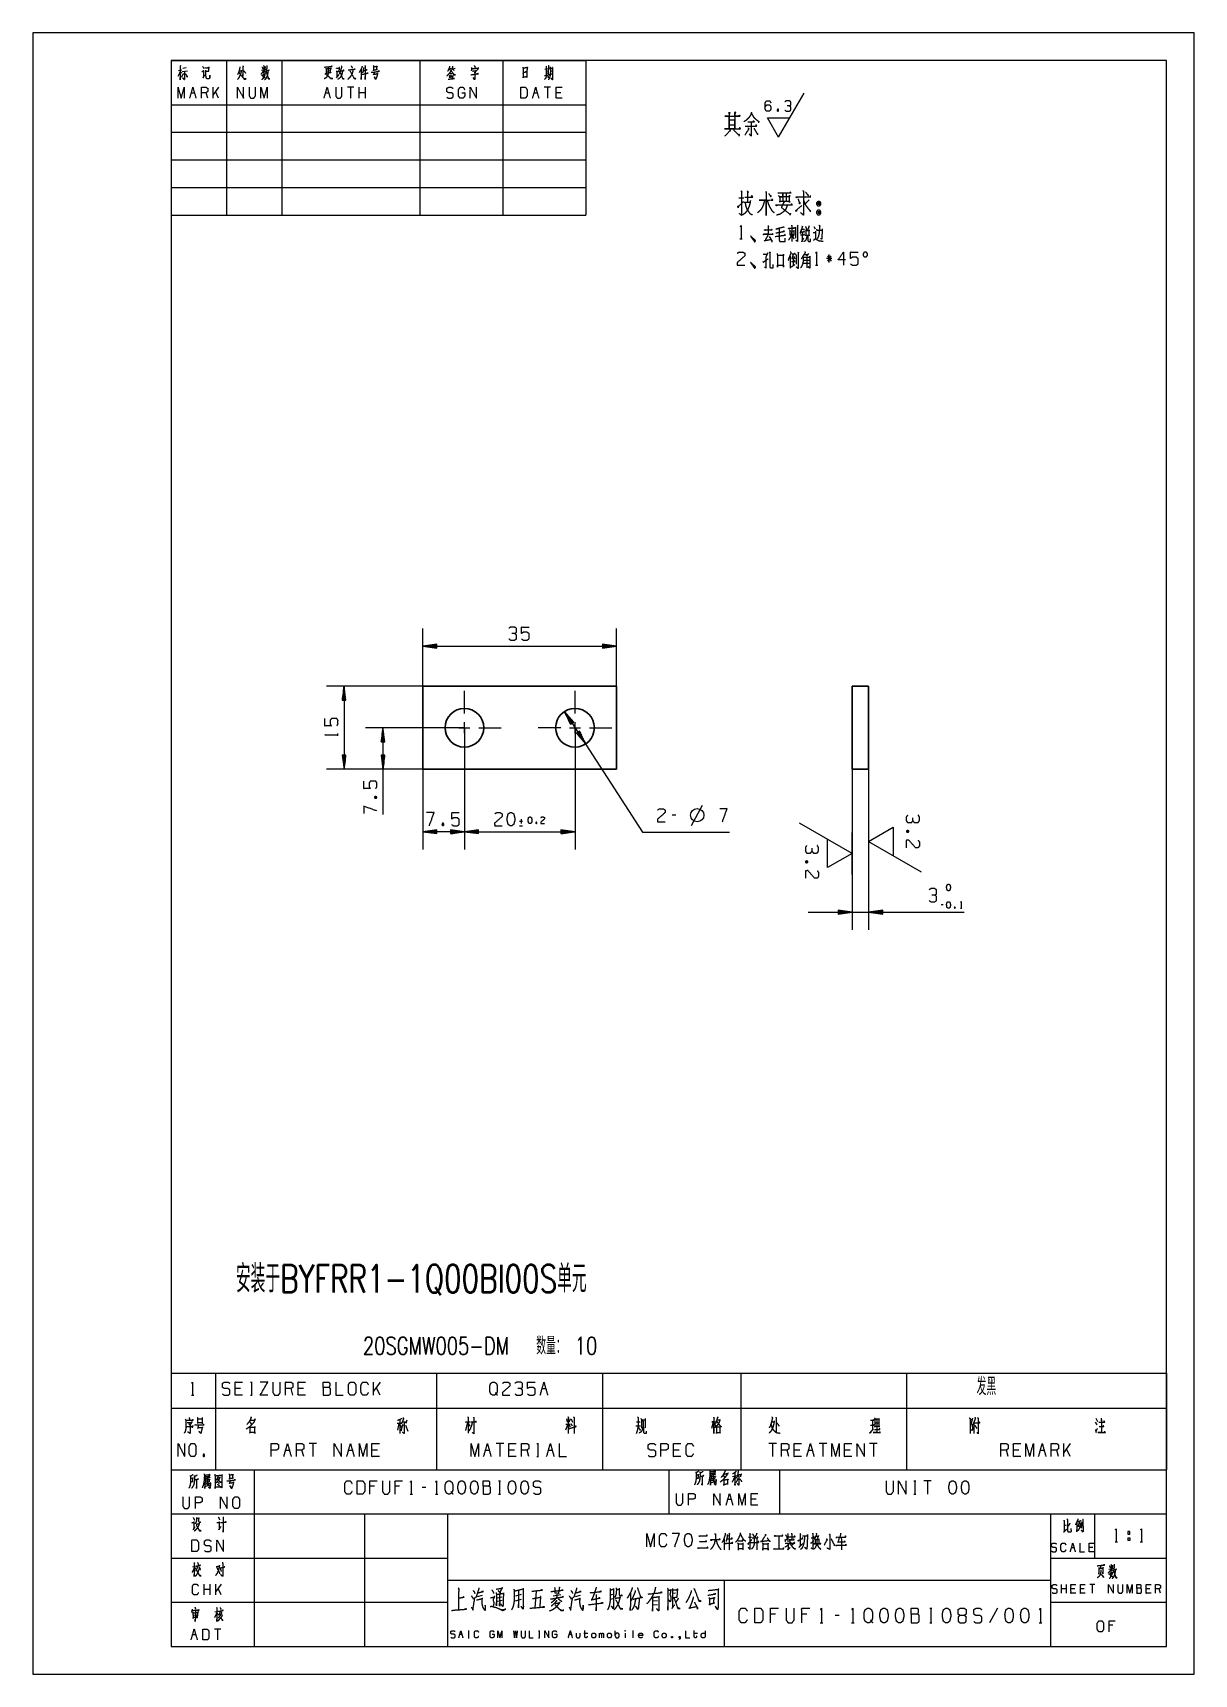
# Model space of a CAD drawing. Header units: millimetres. Extents: x 0 to 210, y 0 to 297.
import ezdxf

# ---------------------------------------------------------------- set-up
doc = ezdxf.new("R2010")
doc.units = ezdxf.units.MM
doc.layers.add('101', color=7, linetype='Continuous', true_color=0xffffff)
doc.styles.add('chinesefs', font='simplex.shx', dxfattribs={"bigfont": 'gbcbig.shx'})

msp = doc.modelspace()

# ---------------------------------------------------------------- texts
at = {"layer": '101', "color": 72, "linetype": 'Continuous', "lineweight": 18, "attachment_point": 7, "style": 'chinesefs'}
for s, insert, char_height in [('{\\W0.7399;安装于BYFRR1-1Q00BI00S单元}', (36.72, 68.59), 5), ('{\\W0.7477;20SGMW005-DM   数量： 10}', (59.69, 57.82), 3.175), ('{\\W0.7477;发黑}', (170.65, 50.48), 3.175)]:
    msp.add_mtext(s, dxfattribs=dict(at, insert=insert, char_height=char_height))

# ---------------------------------------------------------------- linework, layer by layer
at = {"layer": '101', "color": 133, "linetype": 'Continuous', "lineweight": 18}
for p, q in [((210, 297), (0, 297)), ((0, 297), (0, 0)), ((210, 0), (210, 297)), ((25, 292), (25, 264)), ((25, 292), (100, 292)), ((205, 292), (25, 292)), ((25, 292), (100, 292)), ((25, 292), (25, 5)), ((25, 292), (100, 292)), ((35, 292), (35, 264)), ((45, 292), (45, 264)), ((70, 292), (70, 264)), ((85, 292), (85, 264)), ((100, 292), (100, 264)), ((205, 5), (205, 292)), ((25, 284), (100, 284)), ((25, 279), (100, 279)), ((25, 274), (100, 274)), ((25, 269), (100, 269)), ((25, 264), (100, 264)), ((25, 37), (205, 37)), ((25, 37), (25, 5)), ((40, 37), (40, 5)), ((115, 37), (115, 29)), ((135, 37), (135, 29)), ((25, 29), (205, 29)), ((60, 29), (60, 5)), ((75, 29), (75, 5)), ((184, 29), (184, 5)), ((192, 29), (192, 21)), ((25, 21), (75, 21)), ((184, 21), (205, 21)), ((75, 17), (184, 17)), ((125, 17), (125, 5)), ((25, 13), (75, 13)), ((184, 13), (205, 13)), ((25, 5), (205, 5)), ((25, 5), (205, 5)), ((0, 0), (210, 0))]:
    msp.add_line(p, q, dxfattribs=at)
at = {"layer": '101', "color": 72, "linetype": 'Continuous', "lineweight": 18}
for p, q in [((26.34, 290.18), (26.96, 290.3)), ((26.7, 289.95), (26.92, 289.68)), ((26.99, 289.99), (27.95, 290.14)), ((27.13, 290.61), (27.71, 290.74)), ((41.34, 290.22), (42.13, 290.38)), ((42.25, 290.16), (42.79, 290.28)), ((53.17, 290.09), (53.7, 290.18)), ((54.91, 288.87), (55.37, 289.43)), ((75.25, 290.57), (75.67, 290.63)), ((75.35, 290.55), (75.45, 290.24)), ((75.83, 289.64), (75.37, 289.56)), ((75.82, 290.51), (76.35, 290.61)), ((75.98, 290.49), (76.11, 290.16)), ((92.56, 290.43), (93.43, 290.55)), ((92.84, 290.07), (93.11, 290.14)), ((92.86, 289.72), (93.09, 289.78)), ((93.6, 290.05), (93.85, 290.12)), ((28.66, 286.17), (29.22, 286.17)), ((31.62, 285.18), (31.34, 286.17)), ((32.63, 285.18), (32.63, 287.14)), ((33.59, 287.14), (32.63, 285.78)), ((33.59, 285.18), (33.04, 286.36)), ((52.94, 286.17), (53.49, 286.17)), ((58.02, 287.14), (56.9, 287.14)), ((57.46, 287.14), (57.46, 285.18)), ((59.02, 285.18), (59.02, 287.14)), ((60.14, 286.17), (59.02, 286.17)), ((60.14, 285.18), (60.14, 287.14)), ((90.65, 286.17), (91.2, 286.17)), ((93.6, 287.14), (92.49, 287.14)), ((93.05, 287.14), (93.05, 285.18)), ((95.45, 286.17), (94.61, 286.17)), ((127.64, 267.16), (128.54, 267.16)), ((128.54, 266.38), (129.68, 266.38)), ((137.88, 261.83), (138.02, 261.68)), ((137.93, 261.73), (137.93, 259.85)), ((138.21, 262.18), (138.36, 262.03)), ((141.25, 261.95), (141.46, 261.55)), ((127.85, 259.73), (128.28, 259.73)), ((136.92, 261.13), (137.6, 261.15)), ((137.28, 260.5), (137.6, 259.73)), ((141.11, 260.88), (141.42, 260.88)), ((136.92, 256.56), (136.92, 254.39)), ((137.49, 256.19), (137.49, 254.91)), ((137.61, 256.61), (137.79, 256.11)), ((138.25, 257.29), (138.5, 257.21)), ((139.36, 255.89), (140.46, 255.89)), ((139.47, 256.86), (140.16, 256.86)), ((140.24, 257.06), (139.91, 256.59)), ((144.5, 256.16), (143.49, 256.16)), ((144.32, 256.64), (143.67, 255.69)), ((143.67, 256.64), (144.34, 255.69)), ((143.98, 255.44), (143.98, 256.86)), ((137.12, 254.66), (137.77, 255.09)), ((139.32, 255.34), (140.44, 255.34)), ((141.51, 254.96), (141.94, 254.96)), ((55.18, 169.78), (55.18, 170.21)), ((61.77, 158.57), (62.2, 158.72)), ((88.29, 154.72), (88.29, 153.92)), ((116.26, 155.43), (115.59, 155.43)), ((119.11, 153.59), (121.11, 157.24)), ((74.07, 153.97), (74.23, 153.54)), ((88.57, 154.32), (88.01, 154.32)), ((88.01, 153.53), (88.57, 153.53)), ((91, 154.15), (91.08, 153.93)), ((158.4, 152.58), (157.97, 152.42)), ((140.15, 147.07), (139.72, 146.91)), ((164.61, 139.19), (164.28, 139.19)), ((166.68, 138.81), (166.76, 138.6)), ((167.75, 138.59), (167.96, 138.59)), ((25, 54.46), (33, 54.46)), ((25, 54.46), (25, 48.11)), ((33, 54.46), (33, 48.11)), ((33, 54.46), (73, 54.46)), ((73, 54.46), (73, 48.11)), ((73, 54.46), (103, 54.46)), ((103, 54.46), (128, 54.46)), ((103, 54.46), (103, 48.11)), ((128, 54.46), (158, 54.46)), ((128, 54.46), (128, 48.11)), ((158, 54.46), (205, 54.46)), ((158, 54.46), (158, 48.11)), ((205, 54.46), (205, 48.11)), ((37.58, 51.68), (36.58, 51.68)), ((39.35, 52.85), (39.68, 52.85)), ((39.52, 52.85), (39.52, 50.48)), ((47.02, 50.48), (46.69, 51.68)), ((48.97, 51.68), (47.96, 51.68)), ((61.62, 50.48), (61.62, 52.85)), ((62.78, 52.85), (61.62, 51.2)), ((62.78, 50.48), (62.11, 51.9)), ((92.09, 51.68), (92.76, 51.68)), ((25, 48.11), (25, 37)), ((25, 48.11), (33, 48.11)), ((28.67, 50.48), (29.09, 50.48)), ((33, 48.11), (73, 48.11)), ((33, 48.11), (33, 37)), ((39.35, 50.48), (39.68, 50.48)), ((73, 48.11), (73, 37)), ((73, 48.11), (103, 48.11)), ((103, 48.11), (128, 48.11)), ((103, 48.11), (103, 37)), ((128, 48.11), (158, 48.11)), ((128, 48.11), (128, 37)), ((158, 48.11), (205, 48.11)), ((158, 48.11), (158, 37)), ((205, 48.11), (205, 37)), ((29.76, 46.22), (30.58, 46.22)), ((29.76, 45.53), (30.58, 45.53)), ((29.95, 45.08), (29.76, 44.38)), ((29.81, 44.65), (30.59, 44.65)), ((30.59, 46.45), (30.59, 45.3)), ((39.23, 45.65), (39.55, 45.17)), ((65.88, 45.4), (66.64, 45.4)), ((66.21, 45.35), (65.95, 44.13)), ((66.35, 46.08), (66.35, 43.55)), ((66.39, 45.17), (66.6, 44.7)), ((66.87, 45.12), (66.55, 44)), ((66.78, 45.68), (67.56, 45.68)), ((66.8, 45.17), (66.94, 44.95)), ((67.38, 45.08), (67.79, 43.98)), ((67.63, 45.98), (67.45, 45.35)), ((78.6, 45.62), (78.21, 44.08)), ((78.74, 45.35), (79.04, 44.9)), ((96.72, 45.25), (96.32, 44.17)), ((96.37, 45.25), (97.18, 45.25)), ((96.49, 46.18), (96.62, 45.6)), ((96.87, 45.25), (97.18, 44.77)), ((97.15, 46.18), (96.94, 45.53)), ((97.31, 45.37), (97.52, 44.92)), ((97.33, 46.2), (97.61, 45.62)), ((109.06, 44.95), (109.87, 44.95)), ((109.15, 45.65), (109.82, 45.65)), ((110.1, 46.03), (110.7, 46.03)), ((110.7, 46.25), (110.7, 44.55)), ((123.02, 45.6), (122.74, 44.45)), ((133.6, 45.68), (134.03, 45.68)), ((151.81, 45.95), (151.81, 44.13)), ((152.25, 45.48), (153.03, 45.48)), ((169.52, 46.1), (169.87, 46.1)), ((170.17, 45.6), (170.17, 43.53)), ((170.84, 46.45), (171.02, 46.3)), ((192.12, 45.6), (192.42, 45.12)), ((192.21, 46.3), (192.51, 45.75)), ((51.28, 41.74), (49.94, 41.74)), ((50.61, 41.74), (50.61, 39.36)), ((85.14, 41.74), (83.8, 41.74)), ((84.47, 41.74), (84.47, 39.36)), ((91.12, 41.74), (91.46, 41.74)), ((91.3, 41.74), (91.3, 39.36)), ((134.45, 41.74), (133.11, 41.74)), ((133.78, 41.74), (133.78, 39.36)), ((143.56, 41.74), (142.21, 41.74)), ((142.88, 41.74), (142.88, 39.36)), ((152.66, 41.74), (151.32, 41.74)), ((151.99, 41.74), (151.99, 39.36)), ((186.41, 39.36), (186.41, 41.74)), ((187.58, 41.74), (186.41, 40.09)), ((30.85, 39.81), (30.99, 39.39)), ((45.72, 40.56), (46.39, 40.56)), ((49, 39.36), (48.67, 40.56)), ((57.1, 40.56), (57.77, 40.56)), ((62.33, 40.56), (61.32, 40.56)), ((81.86, 40.56), (82.53, 40.56)), ((87.08, 40.56), (86.08, 40.56)), ((89.7, 39.36), (89.36, 40.56)), ((91.12, 39.36), (91.46, 39.36)), ((93.24, 40.56), (93.91, 40.56)), ((116.85, 40.56), (115.84, 40.56)), ((136.73, 39.36), (136.39, 40.56)), ((138.67, 40.56), (137.66, 40.56)), ((140.27, 40.56), (140.94, 40.56)), ((147.77, 40.56), (146.76, 40.56)), ((176.37, 39.36), (176.04, 40.56)), ((178.31, 40.56), (177.31, 40.56)), ((182.19, 40.56), (182.87, 40.56)), ((185.48, 39.36), (185.14, 40.56)), ((187.58, 39.36), (186.91, 40.79)), ((25, 37), (33, 37)), ((33, 37), (73, 37)), ((73, 37), (103, 37)), ((103, 37), (128, 37)), ((123.01, 36.05), (123, 34.75)), ((126.51, 35.77), (127.23, 35.97)), ((128, 37), (158, 37)), ((158, 37), (205, 37)), ((31.29, 34.04), (31.83, 34.2)), ((31.58, 35.44), (31.57, 34.13)), ((61.77, 34.02), (60.94, 34.02)), ((66.33, 34.02), (65.5, 34.02)), ((71.06, 33.8), (70.38, 33.8)), ((84.2, 34.97), (84.54, 34.97)), ((84.38, 34.97), (84.38, 32.6)), ((122.72, 34.66), (123.26, 34.82)), ((159.33, 34.97), (159.66, 34.97)), ((159.5, 34.97), (159.5, 32.6)), ((162.45, 34.97), (161.11, 34.97)), ((161.78, 34.97), (161.78, 32.6)), ((68.23, 32.6), (68.66, 32.6)), ((72.79, 32.6), (73.21, 32.6)), ((84.2, 32.6), (84.54, 32.6)), ((125.68, 31.65), (126.27, 31.65)), ((130.8, 31.65), (129.91, 31.65)), ((159.33, 32.6), (159.66, 32.6)), ((186.57, 26.88), (186.89, 27.01)), ((124.99, 24.47), (124.99, 22.5)), ((128.39, 23.77), (128.39, 22.47)), ((129.4, 24.77), (129.94, 24.77)), ((130.92, 24.7), (130.92, 22.5)), ((134.87, 25.05), (134.87, 22.7)), ((134.87, 25.02), (134.87, 22.7)), ((141.45, 24.45), (141.45, 23.52)), ((195.7, 23.93), (196.13, 23.93)), ((198.01, 24.65), (198.01, 24.18)), ((198.01, 24.65), (198.35, 24.65)), ((200.25, 23.93), (200.68, 23.93)), ((127.51, 23.6), (128.32, 23.6)), ((127.51, 22.72), (128.34, 22.72)), ((137.57, 23.52), (137.2, 23.3)), ((147.08, 23.32), (146.99, 23.5)), ((187.83, 22.95), (188.27, 22.95)), ((191.67, 22.95), (191, 22.95)), ((29.41, 19.54), (28.85, 19.39)), ((29.22, 19.29), (29.42, 19.02)), ((194.57, 19.02), (195.36, 19.18)), ((195.48, 18.95), (196.02, 19.08)), ((30.96, 14.33), (30.96, 16.3)), ((32.07, 15.33), (30.96, 15.33)), ((32.07, 14.33), (32.07, 16.3)), ((34.05, 16.3), (33.08, 14.93)), ((33.08, 14.33), (33.08, 16.3)), ((34.05, 14.33), (33.49, 15.51)), ((91.04, 15.01), (90.77, 12.01)), ((186.03, 14.64), (186.03, 16.21)), ((186.92, 15.43), (186.03, 15.43)), ((186.92, 14.64), (186.92, 16.21)), ((188.4, 15.43), (187.73, 15.43)), ((190.09, 15.43), (189.43, 15.43)), ((192.01, 16.21), (191.12, 16.21)), ((191.57, 16.21), (191.57, 14.64)), ((201.97, 15.43), (201.31, 15.43)), ((203.89, 14.64), (203.67, 15.43)), ((80.43, 14.08), (81.33, 14.32)), ((84.04, 13.81), (84.82, 13.98)), ((84.04, 13.19), (84.87, 13.39)), ((87.26, 13.29), (88.38, 13.57)), ((88.33, 14.39), (87.28, 14.12)), ((94.09, 14.19), (95.45, 14.43)), ((98.11, 14.08), (99.01, 14.32)), ((104.82, 14.39), (104.43, 14.32)), ((104.79, 13.63), (104.43, 13.53)), ((112.96, 13.29), (112.11, 13.19)), ((112.11, 12.53), (112.96, 12.63)), ((113.64, 14.84), (113.45, 14.74)), ((116.23, 14.63), (115.72, 14.57)), ((162.21, 11.92), (162.58, 11.92)), ((162.41, 11.92), (162.41, 9.3)), ((174.46, 11.92), (172.98, 9.3)), ((29.11, 10.67), (29.64, 10.75)), ((33.49, 11.35), (32.92, 11.23)), ((33.28, 11.06), (33.47, 10.81)), ((134.29, 10.88), (133.38, 10.88)), ((139.95, 10.88), (139.03, 10.88)), ((142.37, 9.3), (142.84, 9.3)), ((145.8, 10.63), (145.06, 10.63)), ((148.03, 9.3), (148.5, 9.3)), ((162.21, 9.3), (162.58, 9.3)), ((181.97, 9.3), (182.44, 9.3)), ((28.89, 7.18), (29.45, 7.18)), ((33.97, 8.15), (32.86, 8.15)), ((33.41, 8.15), (33.41, 6.19)), ((77.2, 7.22), (77.57, 7.22)), ((78.7, 7.87), (78.89, 7.87)), ((78.7, 6.56), (78.89, 6.56)), ((78.8, 7.87), (78.8, 6.56)), ((91.43, 7.87), (91.62, 7.87)), ((91.43, 6.56), (91.62, 6.56)), ((91.53, 7.87), (91.53, 6.56)), ((97, 7.22), (97.37, 7.22)), ((99.65, 7.43), (100.38, 7.43)), ((102.48, 6.56), (102.48, 7.43)), ((105.3, 6.91), (105.3, 7.87)), ((107.09, 7.43), (107.09, 6.56)), ((108.5, 7.89), (108.5, 6.56)), ((119.45, 7.43), (120.18, 7.43)), ((195.32, 8.85), (194.63, 8.85))]:
    msp.add_line(p, q, dxfattribs=at)
at = {"layer": '101', "color": 43, "linetype": 'Continuous', "lineweight": 18}
for p, q in [((134.86, 278.09), (139.47, 286.09)), ((134.68, 283.18), (134.8, 282.84)), ((134.86, 278.09), (132.84, 281.59)), ((132.84, 281.59), (136.88, 281.59))]:
    msp.add_line(p, q, dxfattribs=at)
at = {"layer": '101', "color": 22, "linetype": 'Continuous', "lineweight": 18}
for p, q in [((70.54, 178.76), (70.54, 189.19)), ((105.54, 178.76), (105.54, 189.19)), ((73.08, 186.35), (70.54, 186.02)), ((70.54, 186.02), (73.08, 185.68)), ((70.54, 186.02), (105.54, 186.02)), ((73.08, 186.04), (70.73, 186.04)), ((73.08, 185.99), (70.73, 185.99)), ((73.08, 186.09), (71.12, 186.09)), ((73.08, 185.94), (71.12, 185.94)), ((73.08, 186.14), (71.5, 186.14)), ((73.08, 185.89), (71.5, 185.89)), ((73.08, 186.19), (71.89, 186.19)), ((73.08, 185.84), (71.89, 185.84)), ((73.08, 186.24), (72.27, 186.24)), ((73.08, 185.79), (72.27, 185.79)), ((73.08, 186.3), (72.66, 186.3)), ((73.08, 185.74), (72.66, 185.74)), ((73.08, 186.35), (73.05, 186.35)), ((73.08, 186.35), (73.05, 186.35)), ((73.08, 185.69), (73.05, 185.69)), ((73.08, 185.69), (73.05, 185.69)), ((73.08, 185.68), (73.08, 186.35)), ((103, 186.35), (103, 185.68)), ((105.54, 186.02), (103, 186.35)), ((103, 186.35), (103.03, 186.35)), ((103, 186.35), (103.03, 186.35)), ((103, 186.3), (103.42, 186.3)), ((103, 186.24), (103.8, 186.24)), ((103, 186.19), (104.19, 186.19)), ((103, 186.14), (104.57, 186.14)), ((103, 186.09), (104.96, 186.09)), ((103, 186.04), (105.34, 186.04)), ((103, 185.68), (105.54, 186.02)), ((103, 185.99), (105.34, 185.99)), ((103, 185.94), (104.96, 185.94)), ((103, 185.89), (104.57, 185.89)), ((103, 185.84), (104.19, 185.84)), ((103, 185.79), (103.8, 185.79)), ((103, 185.74), (103.42, 185.74)), ((103, 185.69), (103.03, 185.69)), ((103, 185.69), (103.03, 185.69)), ((70.54, 178.76), (53.1, 178.76)), ((56.27, 178.76), (55.94, 176.22)), ((56.25, 176.22), (56.25, 178.57)), ((56.27, 178.76), (56.27, 163.76)), ((56.61, 176.22), (56.27, 178.76)), ((56.3, 176.22), (56.3, 178.57)), ((55.94, 176.22), (55.94, 176.26)), ((55.94, 176.22), (55.94, 176.26)), ((55.94, 176.22), (56.61, 176.22)), ((55.99, 176.22), (55.99, 176.64)), ((56.05, 176.22), (56.05, 177.03)), ((56.1, 176.22), (56.1, 177.41)), ((56.15, 176.22), (56.15, 177.8)), ((56.2, 176.22), (56.2, 178.19)), ((56.35, 176.22), (56.35, 178.19)), ((56.4, 176.22), (56.4, 177.8)), ((56.45, 176.22), (56.45, 177.41)), ((56.5, 176.22), (56.5, 177.03)), ((56.55, 176.22), (56.55, 176.64)), ((56.6, 176.22), (56.6, 176.26)), ((56.6, 176.22), (56.6, 176.26)), ((96.14, 174.2), (110.26, 152.34)), ((96.14, 174.2), (97.24, 171.89)), ((97.8, 172.25), (96.14, 174.2)), ((97.5, 172.06), (96.22, 174.03)), ((97.54, 172.09), (96.26, 174.06)), ((97.45, 172.03), (96.39, 173.68)), ((97.58, 172.11), (96.52, 173.76)), ((97.41, 172), (96.56, 173.33)), ((97.37, 171.97), (96.72, 172.97)), ((97.62, 172.14), (96.77, 173.46)), ((97.32, 171.95), (96.89, 172.62)), ((97.67, 172.17), (97.02, 173.17)), ((97.28, 171.92), (97.06, 172.27)), ((97.71, 172.2), (97.27, 172.87)), ((97.75, 172.22), (97.53, 172.57)), ((97.79, 172.25), (97.78, 172.28)), ((97.79, 172.25), (97.78, 172.28)), ((78.04, 171.26), (60.14, 171.26)), ((63.31, 171.26), (62.98, 168.72)), ((63.08, 168.72), (63.08, 169.53)), ((63.14, 168.72), (63.14, 169.91)), ((63.19, 168.72), (63.19, 170.3)), ((63.24, 168.72), (63.24, 170.69)), ((63.29, 168.72), (63.29, 171.07)), ((63.65, 168.72), (63.31, 171.26)), ((63.31, 171.26), (63.31, 155.53)), ((63.34, 168.72), (63.34, 171.07)), ((63.39, 168.72), (63.39, 170.69)), ((63.44, 168.72), (63.44, 170.3)), ((63.49, 168.72), (63.49, 169.91)), ((63.54, 168.72), (63.54, 169.53)), ((78.04, 171.26), (78.04, 149.25)), ((78.04, 171.26), (78.04, 149.25)), ((97.24, 171.89), (97.22, 171.92)), ((97.24, 171.89), (97.22, 171.92)), ((97.24, 171.89), (97.8, 172.25)), ((98.04, 171.26), (98.04, 149.25)), ((98.84, 170.64), (98.28, 170.28)), ((98.28, 170.28), (99.94, 168.32)), ((98.28, 170.28), (98.3, 170.25)), ((98.28, 170.28), (98.3, 170.25)), ((98.32, 170.31), (98.55, 169.96)), ((98.37, 170.33), (98.8, 169.66)), ((98.41, 170.36), (99.05, 169.36)), ((98.45, 170.39), (99.31, 169.07)), ((98.49, 170.42), (99.56, 168.77)), ((98.54, 170.44), (99.81, 168.47)), ((98.58, 170.47), (99.85, 168.5)), ((98.62, 170.5), (99.69, 168.85)), ((98.67, 170.53), (99.52, 169.2)), ((98.71, 170.55), (99.35, 169.56)), ((98.75, 170.58), (99.19, 169.91)), ((98.79, 170.61), (99.02, 170.26)), ((98.84, 170.64), (98.85, 170.61)), ((98.84, 170.64), (98.85, 170.61)), ((99.94, 168.32), (98.84, 170.64)), ((62.98, 168.72), (62.98, 168.76)), ((62.98, 168.72), (62.98, 168.76)), ((62.98, 168.72), (63.65, 168.72)), ((63.03, 168.72), (63.03, 169.14)), ((63.59, 168.72), (63.59, 169.14)), ((63.64, 168.72), (63.64, 168.76)), ((63.64, 168.72), (63.64, 168.76)), ((70.54, 163.76), (53.1, 163.76)), ((55.94, 166.3), (55.94, 166.27)), ((55.94, 166.3), (56.27, 163.76)), ((56.61, 166.3), (55.94, 166.3)), ((55.94, 166.3), (55.94, 166.27)), ((55.99, 166.3), (55.99, 165.89)), ((56.05, 166.3), (56.05, 165.5)), ((56.1, 166.3), (56.1, 165.12)), ((56.15, 166.3), (56.15, 164.73)), ((56.2, 166.3), (56.2, 164.34)), ((56.25, 166.3), (56.25, 163.96)), ((56.27, 163.76), (56.61, 166.3)), ((56.3, 166.3), (56.3, 163.96)), ((56.35, 166.3), (56.35, 164.34)), ((56.4, 166.3), (56.4, 164.73)), ((56.45, 166.3), (56.45, 165.12)), ((56.5, 166.3), (56.5, 165.5)), ((56.55, 166.3), (56.55, 165.89)), ((56.6, 166.3), (56.6, 166.27)), ((56.6, 166.3), (56.6, 166.27)), ((70.54, 163.76), (60.14, 163.76)), ((62.98, 166.3), (62.98, 166.27)), ((63.65, 166.3), (62.98, 166.3)), ((62.98, 166.3), (62.98, 166.27)), ((62.98, 166.3), (63.31, 163.76)), ((63.03, 166.3), (63.03, 165.89)), ((63.08, 166.3), (63.08, 165.5)), ((63.14, 166.3), (63.14, 165.12)), ((63.19, 166.3), (63.19, 164.73)), ((63.24, 166.3), (63.24, 164.34)), ((63.29, 166.3), (63.29, 163.96)), ((63.31, 163.76), (63.65, 166.3)), ((63.34, 166.3), (63.34, 163.96)), ((63.39, 166.3), (63.39, 164.34)), ((63.44, 166.3), (63.44, 164.73)), ((63.49, 166.3), (63.49, 165.12)), ((63.54, 166.3), (63.54, 165.5)), ((63.59, 166.3), (63.59, 165.89)), ((63.64, 166.3), (63.64, 166.27)), ((63.64, 166.3), (63.64, 166.27)), ((70.54, 163.76), (70.54, 149.25)), ((148.14, 163.76), (148.14, 145.34)), ((148.14, 163.76), (148.14, 134.71)), ((151.14, 163.76), (151.14, 147.53)), ((151.14, 163.76), (151.14, 134.71)), ((151.14, 154.51), (151.14, 146.89)), ((73.08, 152.76), (70.54, 152.42)), ((70.54, 152.42), (73.08, 152.09)), ((78.04, 152.42), (70.54, 152.42)), ((73.08, 152.45), (70.73, 152.45)), ((73.08, 152.4), (70.73, 152.4)), ((73.08, 152.5), (71.12, 152.5)), ((73.08, 152.35), (71.12, 152.35)), ((73.08, 152.55), (71.5, 152.55)), ((73.08, 152.3), (71.5, 152.3)), ((73.08, 152.6), (71.89, 152.6)), ((73.08, 152.24), (71.89, 152.24)), ((73.08, 152.65), (72.27, 152.65)), ((73.08, 152.19), (72.27, 152.19)), ((73.08, 152.7), (72.66, 152.7)), ((73.08, 152.14), (72.66, 152.14)), ((73.08, 152.75), (73.05, 152.75)), ((73.08, 152.75), (73.05, 152.75)), ((73.08, 152.09), (73.05, 152.09)), ((73.08, 152.09), (73.05, 152.09)), ((73.08, 152.09), (73.08, 152.76)), ((78.04, 152.42), (75.5, 152.76)), ((75.5, 152.76), (75.5, 152.09)), ((75.5, 152.75), (75.53, 152.75)), ((75.5, 152.75), (75.53, 152.75)), ((75.5, 152.7), (75.92, 152.7)), ((75.5, 152.65), (76.3, 152.65)), ((75.5, 152.6), (76.69, 152.6)), ((75.5, 152.55), (77.07, 152.55)), ((75.5, 152.5), (77.46, 152.5)), ((75.5, 152.45), (77.84, 152.45)), ((75.5, 152.09), (78.04, 152.42)), ((75.5, 152.4), (77.84, 152.4)), ((75.5, 152.35), (77.46, 152.35)), ((75.5, 152.3), (77.07, 152.3)), ((75.5, 152.24), (76.69, 152.24)), ((75.5, 152.19), (76.3, 152.19)), ((75.5, 152.14), (75.92, 152.14)), ((75.5, 152.09), (75.53, 152.09)), ((75.5, 152.09), (75.53, 152.09)), ((80.58, 152.76), (78.04, 152.42)), ((78.04, 152.42), (98.04, 152.42)), ((78.04, 152.42), (80.58, 152.09)), ((80.58, 152.45), (78.23, 152.45)), ((80.58, 152.4), (78.23, 152.4)), ((80.58, 152.5), (78.62, 152.5)), ((80.58, 152.35), (78.62, 152.35)), ((80.58, 152.55), (79, 152.55)), ((80.58, 152.3), (79, 152.3)), ((80.58, 152.6), (79.39, 152.6)), ((80.58, 152.24), (79.39, 152.24)), ((80.58, 152.65), (79.77, 152.65)), ((80.58, 152.19), (79.77, 152.19)), ((80.58, 152.7), (80.16, 152.7)), ((80.58, 152.14), (80.16, 152.14)), ((80.58, 152.75), (80.55, 152.75)), ((80.58, 152.75), (80.55, 152.75)), ((80.58, 152.09), (80.55, 152.09)), ((80.58, 152.09), (80.55, 152.09)), ((80.58, 152.09), (80.58, 152.76)), ((98.04, 152.42), (95.5, 152.76)), ((95.5, 152.76), (95.5, 152.09)), ((95.5, 152.75), (95.53, 152.75)), ((95.5, 152.75), (95.53, 152.75)), ((95.5, 152.7), (95.92, 152.7)), ((95.5, 152.65), (96.3, 152.65)), ((95.5, 152.6), (96.69, 152.6)), ((95.5, 152.55), (97.07, 152.55)), ((95.5, 152.5), (97.46, 152.5)), ((95.5, 152.45), (97.84, 152.45)), ((95.5, 152.09), (98.04, 152.42)), ((95.5, 152.4), (97.84, 152.4)), ((95.5, 152.35), (97.46, 152.35)), ((95.5, 152.3), (97.07, 152.3)), ((95.5, 152.24), (96.69, 152.24)), ((95.5, 152.19), (96.3, 152.19)), ((95.5, 152.14), (95.92, 152.14)), ((95.5, 152.09), (95.53, 152.09)), ((95.5, 152.09), (95.53, 152.09)), ((110.26, 152.34), (125.98, 152.34)), ((148.14, 144.7), (148.14, 152.32)), ((140.2, 137.88), (168.41, 137.88)), ((148.14, 137.88), (145.6, 138.22)), ((145.6, 138.22), (145.6, 137.55)), ((145.6, 138.21), (145.63, 138.21)), ((145.6, 138.21), (145.63, 138.21)), ((145.6, 138.16), (146.01, 138.16)), ((145.6, 138.11), (146.4, 138.11)), ((145.6, 138.06), (146.79, 138.06)), ((145.6, 138.01), (147.17, 138.01)), ((145.6, 137.96), (147.56, 137.96)), ((145.6, 137.91), (147.94, 137.91)), ((145.6, 137.55), (148.14, 137.88)), ((145.6, 137.86), (147.94, 137.86)), ((145.6, 137.81), (147.56, 137.81)), ((145.6, 137.76), (147.17, 137.76)), ((145.6, 137.71), (146.79, 137.71)), ((145.6, 137.65), (146.4, 137.65)), ((145.6, 137.6), (146.01, 137.6)), ((145.6, 137.55), (145.63, 137.55)), ((145.6, 137.55), (145.63, 137.55)), ((153.68, 138.22), (151.14, 137.88)), ((151.14, 137.88), (153.68, 137.55)), ((153.68, 137.91), (151.33, 137.91)), ((153.68, 137.86), (151.33, 137.86)), ((153.68, 137.96), (151.72, 137.96)), ((153.68, 137.81), (151.72, 137.81)), ((153.68, 138.01), (152.1, 138.01)), ((153.68, 137.76), (152.1, 137.76)), ((153.68, 138.06), (152.49, 138.06)), ((153.68, 137.71), (152.49, 137.71)), ((153.68, 138.11), (152.87, 138.11)), ((153.68, 137.65), (152.87, 137.65)), ((153.68, 138.16), (153.26, 138.16)), ((153.68, 137.6), (153.26, 137.6)), ((153.68, 138.21), (153.65, 138.21)), ((153.68, 138.21), (153.65, 138.21)), ((153.68, 137.55), (153.65, 137.55)), ((153.68, 137.55), (153.65, 137.55)), ((153.68, 137.55), (153.68, 138.22))]:
    msp.add_line(p, q, dxfattribs=at)
at = {"layer": '101', "color": 252, "linetype": 'Continuous', "lineweight": 25}
for p, q in [((105.54, 178.76), (70.54, 178.76)), ((70.54, 178.76), (70.54, 163.76)), ((105.54, 163.76), (105.54, 178.76)), ((148.14, 178.76), (148.14, 163.76)), ((151.14, 178.76), (148.14, 178.76)), ((151.14, 178.76), (151.14, 163.76)), ((70.54, 163.76), (105.54, 163.76)), ((151.14, 163.76), (148.14, 163.76))]:
    msp.add_line(p, q, dxfattribs=at)
at = {"layer": '101', "color": 151, "linetype": 'Continuous', "lineweight": 18}
for p, q in [((78.04, 173.86), (78.04, 177.94)), ((98.04, 173.86), (98.04, 177.94)), ((78.04, 170.26), (78.04, 172.27)), ((98.04, 170.26), (98.04, 172.27)), ((75.45, 171.26), (71.36, 171.26)), ((77.03, 171.26), (79.04, 171.26)), ((80.63, 171.26), (84.71, 171.26)), ((95.45, 171.26), (91.36, 171.26)), ((97.03, 171.26), (99.04, 171.26)), ((100.63, 171.26), (104.71, 171.26)), ((78.04, 168.67), (78.04, 164.59)), ((98.04, 168.67), (98.04, 164.59))]:
    msp.add_line(p, q, dxfattribs=at)
at = {"layer": '101', "color": 163, "linetype": 'Continuous', "lineweight": 13}
for p, q in [((148.14, 148.51), (138.62, 154.01)), ((151.14, 150.7), (155.59, 153.27)), ((155.59, 153.27), (155.59, 148.13)), ((143.69, 145.94), (143.69, 151.08)), ((148.14, 148.51), (143.69, 145.94)), ((151.14, 150.7), (160.66, 145.21))]:
    msp.add_line(p, q, dxfattribs=at)
at = {"layer": '101', "color": 252, "linetype": 'Continuous', "lineweight": 25}
for centre in [(78.04, 171.26), (98.04, 171.26)]:
    msp.add_circle(centre, 3.5, dxfattribs=at)
at = {"layer": '101', "color": 72, "linetype": 'Continuous', "lineweight": 18}
msp.add_circle((120.14, 155.43), 1.2, dxfattribs=at)
for points, knots in [([(26.67, 291.07), (26.66, 288.89), (26.63, 288.5), (26.61, 288.71), (26.64, 288.94)], [0, 0, 0.723303, 0.854546, 0.923601, 1, 1]), ([(41.73, 291.07), (41.76, 290.92), (41.76, 289.78), (41.73, 289.93), (41.76, 290.05)], [0, 0, 0.094654, 0.823636, 0.91829, 1, 1]), ([(42.33, 291.11), (42.33, 290.98), (42.32, 290.76), (42.27, 290.47), (42.23, 290.16), (42.17, 289.91), (42.1, 289.68), (42.08, 289.62)], [0, 0, 0.081852, 0.232243, 0.425429, 0.63211, 0.800313, 0.957953, 1, 1]), ([(60.08, 291.07), (60.12, 290.98), (60.09, 291.03), (60.11, 288.54), (60.09, 288.73), (60.11, 289.04)], [0, 0, 0.029975, 0.04619, 0.840789, 0.900562, 1, 1]), ([(61.57, 291.07), (61.63, 290.82), (61.63, 290.09), (61.63, 290.28), (62.33, 290.38), (62.21, 290.38), (62.24, 290.9), (62.26, 290.98), (62.29, 290.92), (62.19, 290.9), (61.63, 290.82)], [0, 0, 0.076614, 0.294117, 0.350048, 0.563214, 0.598361, 0.753971, 0.779215, 0.799829, 0.831205, 1, 1]), ([(79.78, 291.09), (79.89, 290.96), (79.93, 290.86), (79.96, 290.69)], [0, 0, 0.364604, 0.619196, 1, 1]), ([(93.21, 291.11), (93.24, 290.98), (93.19, 289.37)], [0, 0, 0.073211, 1, 1]), ([(26.67, 290.16), (26.6, 289.91), (26.48, 289.62), (26.35, 289.35), (26.23, 289.14)], [0, 0, 0.233514, 0.515368, 0.78555, 1, 1]), ([(27.18, 289.66), (27.17, 289.58), (26.86, 288.96)], [0, 0, 0.108202, 1, 1]), ([(27.37, 289.99), (27.42, 289.87), (27.42, 288.83), (27.4, 288.6), (27.39, 288.52), (27.11, 288.85), (27.39, 288.56)], [0, 0, 0.056947, 0.504404, 0.603051, 0.639405, 0.826366, 1, 1]), ([(27.61, 289.58), (27.87, 289.16), (27.92, 289), (27.81, 289.27)], [0, 0, 0.516563, 0.696901, 1, 1]), ([(30.53, 289.99), (30.92, 290.09), (30.86, 290.16), (30.83, 288.96), (30.77, 288.83), (31.12, 289.41)], [0, 0, 0.158008, 0.19221, 0.673433, 0.728446, 1, 1]), ([(30.7, 290.88), (30.87, 290.72), (30.92, 290.63), (30.92, 290.53), (30.9, 290.67)], [0, 0, 0.413146, 0.573572, 0.750721, 1, 1]), ([(31.19, 290.63), (31.87, 290.74), (31.82, 290.8), (31.73, 290.05), (31.82, 290.05), (31.25, 289.99)], [0, 0, 0.313958, 0.349012, 0.694882, 0.735357, 1, 1]), ([(31.22, 290.22), (31.25, 289.91), (31.25, 289.2), (31.27, 288.98), (31.3, 288.87), (31.34, 288.81), (31.41, 288.77), (31.53, 288.75), (31.66, 288.73), (32.03, 288.79), (32, 289.33), (32, 288.79)], [0, 0, 0.097093, 0.316208, 0.387239, 0.42073, 0.444406, 0.470581, 0.507596, 0.549105, 0.664641, 0.832445, 1, 1]), ([(37.43, 290.84), (37.42, 290.72), (37.34, 290.3), (37.26, 290.01), (37.18, 289.8), (37.09, 289.6), (37.01, 289.43)], [0, 0, 0.084498, 0.36853, 0.573114, 0.721457, 0.873368, 1, 1]), ([(37.28, 290.09), (37.75, 290.18), (37.71, 290.22), (37.68, 290.03), (37.62, 289.76), (37.56, 289.6), (37.48, 289.37), (37.4, 289.18), (37.28, 288.98), (37.2, 288.81), (37.02, 288.56)], [0, 0, 0.202443, 0.228131, 0.308408, 0.425631, 0.500403, 0.604281, 0.689483, 0.790714, 0.870506, 1, 1]), ([(37.28, 289.8), (38.22, 288.62), (38.56, 288.65), (38.54, 288.65), (38.24, 288.67), (38.08, 288.81)], [0, 0, 0.632183, 0.773704, 0.779845, 0.909108, 1, 1]), ([(37.97, 291.05), (38.02, 290.94), (38, 290.84), (37.99, 289.12), (37.97, 289.23), (38, 289.45)], [0, 0, 0.049543, 0.095606, 0.852767, 0.898838, 1, 1]), ([(38.1, 290.16), (38.13, 290.14), (38.4, 289.8), (38.47, 289.68)], [0, 0, 0.059448, 0.761031, 1, 1]), ([(41.75, 290.24), (41.62, 290.01), (41.48, 289.8), (41.35, 289.64), (41.22, 289.49)], [0, 0, 0.287221, 0.555142, 0.786181, 1, 1]), ([(41.34, 289.31), (41.97, 289.45), (41.98, 289.64), (41.98, 289.56), (41.91, 289.31), (41.81, 289.04), (41.7, 288.83), (41.59, 288.71), (41.48, 288.58), (41.41, 288.52)], [0, 0, 0.30447, 0.39258, 0.431622, 0.553714, 0.689469, 0.798362, 0.878841, 0.954752, 1, 1]), ([(41.43, 290.8), (41.56, 290.57), (41.59, 290.43)], [0, 0, 0.640221, 1, 1]), ([(41.72, 289.66), (41.56, 289.08), (41.66, 289.04), (41.78, 289), (41.89, 288.94), (42.04, 288.85)], [0, 0, 0.5291, 0.62629, 0.735524, 0.852093, 1, 1]), ([(41.76, 290.2), (41.94, 290.07), (42.03, 289.97)], [0, 0, 0.613122, 1, 1]), ([(42.03, 290.92), (42.03, 290.82), (41.91, 290.34)], [0, 0, 0.174301, 1, 1]), ([(42.54, 290.16), (42.49, 289.8), (42.45, 289.56), (42.41, 289.35), (42.35, 289.16), (42.23, 288.91), (42.13, 288.73), (42.01, 288.56), (41.92, 288.48)], [0, 0, 0.19438, 0.332636, 0.448614, 0.555649, 0.70616, 0.822692, 0.933847, 1, 1]), ([(42.22, 289.89), (42.25, 289.85), (42.39, 289.27), (42.49, 289), (42.6, 288.71), (42.63, 288.65), (42.85, 288.67), (42.63, 288.69), (42.55, 288.81)], [0, 0, 0.026721, 0.341749, 0.493483, 0.655465, 0.691641, 0.80784, 0.924039, 1, 1]), ([(53.44, 290.84), (53.42, 290.18), (53.41, 289.85), (53.39, 289.66), (53.38, 289.56), (53.36, 289.43), (53.32, 289.31), (53.27, 289.2), (53.14, 289.02), (53, 288.85), (52.79, 288.73), (52.69, 288.67), (52.65, 288.65)], [0, 0, 0.263783, 0.395771, 0.470171, 0.511786, 0.56157, 0.614019, 0.658777, 0.749614, 0.837596, 0.932985, 0.980677, 1, 1]), ([(52.76, 290.82), (52.82, 290.78), (52.85, 290.8), (54.11, 290.94), (54.07, 290.96), (53.92, 290.92)], [0, 0, 0.045522, 0.068286, 0.872626, 0.90344, 1, 1]), ([(52.82, 289.6), (52.89, 289.6), (53.17, 289.37), (53.41, 289.16), (53.63, 288.98), (53.9, 288.71), (54.23, 288.75), (53.92, 288.71), (53.82, 288.79)], [0, 0, 0.033467, 0.197839, 0.340788, 0.472468, 0.649452, 0.797921, 0.939753, 1, 1]), ([(53, 290.59), (53.04, 290.41), (53.04, 289.66), (53.03, 289.7), (53.89, 289.85), (53.8, 289.85), (53.89, 290.63), (53.92, 290.57), (53.87, 290.53), (53.04, 290.43)], [0, 0, 0.051663, 0.252803, 0.264656, 0.500971, 0.524672, 0.738301, 0.756829, 0.773117, 1, 1]), ([(54.88, 290.57), (55.47, 290.67), (55.41, 290.74), (55.34, 290.01), (55.41, 290.01), (54.97, 289.93), (54.94, 290.12), (54.97, 289.89), (54.96, 288.96)], [0, 0, 0.181366, 0.207406, 0.429567, 0.451891, 0.588199, 0.645735, 0.715777, 1, 1]), ([(55.98, 290.12), (55.98, 289.99), (55.92, 289.66), (55.86, 289.47), (55.81, 289.31), (55.73, 289.16), (55.65, 289.02), (55.54, 288.87), (55.31, 288.67), (55.13, 288.58)], [0, 0, 0.067236, 0.249298, 0.354996, 0.450079, 0.537949, 0.629663, 0.725721, 0.894899, 1, 1]), ([(55.85, 291.05), (55.82, 290.8), (55.73, 290.47), (55.62, 290.12), (55.53, 289.89), (55.47, 289.72), (55.41, 289.58)], [0, 0, 0.162457, 0.385014, 0.625897, 0.784413, 0.898493, 1, 1]), ([(55.54, 289.8), (55.59, 289.78), (56.04, 288.67), (56.32, 288.65), (56.06, 288.71), (55.98, 288.83)], [0, 0, 0.024909, 0.644018, 0.787117, 0.926016, 1, 1]), ([(55.62, 290.07), (56.27, 290.2), (56.2, 290.22), (56.08, 290.18)], [0, 0, 0.769962, 0.857327, 1, 1]), ([(57.88, 290.32), (57.88, 290.2), (57.81, 289.91), (57.74, 289.68), (57.65, 289.43), (57.52, 289.23), (57.5, 289.18), (57.42, 289.08), (57.31, 288.94), (57.18, 288.81), (57.06, 288.69), (56.93, 288.58)], [0, 0, 0.060656, 0.206644, 0.323463, 0.452143, 0.571976, 0.593424, 0.659716, 0.74639, 0.834816, 0.918178, 1, 1]), ([(57.02, 290.28), (58.29, 290.43), (58.21, 290.45), (58.12, 290.41)], [0, 0, 0.872478, 0.933903, 1, 1]), ([(57.34, 290.05), (57.4, 290.01), (58.1, 288.75), (58.43, 288.69), (58.12, 288.77), (58.02, 288.89)], [0, 0, 0.030854, 0.652647, 0.79375, 0.930716, 1, 1]), ([(57.56, 291.03), (57.66, 290.84), (57.71, 290.72), (57.74, 290.59)], [0, 0, 0.450481, 0.729637, 1, 1]), ([(59.55, 290.98), (59.48, 290.72), (59.38, 290.47), (59.26, 290.24), (59.14, 290.05), (59, 289.85)], [0, 0, 0.21836, 0.428744, 0.629221, 0.801494, 1, 1]), ([(59.38, 290.41), (59.39, 289.16), (59.39, 288.56), (59.38, 288.69), (59.39, 288.91)], [0, 0, 0.565717, 0.839123, 0.896086, 1, 1]), ([(59.57, 289.49), (60.61, 289.7), (60.53, 289.72), (60.4, 289.66)], [0, 0, 0.826976, 0.886334, 1, 1]), ([(59.8, 290.72), (59.76, 290.38), (59.7, 290.09), (59.64, 289.89), (59.6, 289.76)], [0, 0, 0.34211, 0.644851, 0.86512, 1, 1]), ([(59.8, 290.14), (60.47, 290.32), (60.4, 290.32), (60.28, 290.26)], [0, 0, 0.772509, 0.853435, 1, 1]), ([(61.18, 289.87), (61.37, 289.87), (61.75, 289.91), (62.68, 290.05), (62.58, 290.07), (62.43, 290.03)], [0, 0, 0.10704, 0.322386, 0.855626, 0.914427, 1, 1]), ([(61.73, 289.91), (61.63, 289.41), (61.6, 289.49), (62.38, 289.62), (62.33, 289.7), (62.33, 289.62), (62.24, 289.27), (62.19, 289.04), (62.11, 288.85), (62.05, 288.71), (62.01, 288.6), (61.98, 288.58), (61.72, 289.06), (62, 288.62)], [0, 0, 0.13637, 0.159981, 0.371157, 0.396349, 0.418604, 0.516111, 0.579311, 0.63312, 0.675133, 0.705357, 0.714996, 0.861275, 1, 1]), ([(75.64, 290.3), (75.63, 290.2), (75.39, 289.83), (75.38, 289.78), (75.26, 289.6), (75.06, 289.37), (74.85, 289.16)], [0, 0, 0.074337, 0.387309, 0.418539, 0.575027, 0.79286, 1, 1]), ([(75.37, 290.98), (75.35, 290.84), (75.23, 290.53), (75.13, 290.28), (75.01, 290.07)], [0, 0, 0.148006, 0.485257, 0.758321, 1, 1]), ([(75.12, 288.62), (76.23, 288.73), (76.16, 288.73), (75.99, 288.71)], [0, 0, 0.825897, 0.879998, 1, 1]), ([(75.31, 289.27), (75.38, 289), (75.38, 288.87), (75.37, 289.04)], [0, 0, 0.489807, 0.707975, 1, 1]), ([(75.58, 289.43), (75.64, 289.12), (75.61, 288.96), (75.61, 289.18)], [0, 0, 0.443891, 0.680119, 1, 1]), ([(75.61, 290.16), (76.2, 289.37), (76.43, 289.37), (76.2, 289.39), (76.08, 289.54)], [0, 0, 0.599324, 0.742451, 0.886135, 1, 1]), ([(75.91, 290.98), (75.92, 290.88), (75.75, 290.3)], [0, 0, 0.147218, 1, 1]), ([(75.95, 289.41), (75.95, 289.27), (75.77, 288.69)], [0, 0, 0.19307, 1, 1]), ([(79.2, 289.41), (80.57, 289.6), (80.49, 289.62), (80.28, 289.56)], [0, 0, 0.820202, 0.873508, 1, 1]), ([(79.34, 290.74), (79.34, 290.51), (79.33, 290.34), (79.3, 290.22), (79.27, 290.12)], [0, 0, 0.361949, 0.626223, 0.829034, 1, 1]), ([(79.34, 290.49), (80.57, 290.63), (80.56, 290.67), (80.37, 290.26)], [0, 0, 0.712481, 0.737756, 1, 1]), ([(79.49, 290.07), (80.25, 290.18), (80.21, 290.24), (79.92, 289.72)], [0, 0, 0.533866, 0.586729, 1, 1]), ([(79.87, 289.87), (79.9, 289.76), (79.93, 289.64), (79.94, 289.43), (79.94, 289), (79.93, 288.85), (79.9, 288.65), (79.86, 288.52), (79.64, 288.87), (79.87, 288.56)], [0, 0, 0.049623, 0.1085, 0.204239, 0.404798, 0.471991, 0.568442, 0.629223, 0.820578, 1, 1]), ([(88.61, 290.8), (88.64, 290.59), (88.66, 290.14), (88.67, 289.66), (88.67, 289.6), (88.67, 288.83), (88.67, 288.98), (89.24, 289.1), (89.36, 288.96), (89.39, 289.14), (89.39, 289.39), (89.4, 289.87), (89.42, 290.36), (89.42, 290.78), (89.43, 290.72), (88.66, 290.57)], [0, 0, 0.037589, 0.119519, 0.205166, 0.216331, 0.354043, 0.380097, 0.485125, 0.518622, 0.552532, 0.597196, 0.682843, 0.77221, 0.846648, 0.858119, 1, 1]), ([(88.67, 289.83), (89.24, 289.95), (89.18, 289.97), (89.05, 289.89)], [0, 0, 0.728512, 0.805958, 1, 1]), ([(92.52, 289.25), (93.43, 289.41), (93.38, 289.43), (93.33, 289.37)], [0, 0, 0.873246, 0.919206, 1, 1]), ([(92.86, 289.12), (92.84, 289.02), (92.73, 288.81), (92.62, 288.67), (92.52, 288.56)], [0, 0, 0.157085, 0.51447, 0.781154, 1, 1]), ([(92.8, 290.98), (92.83, 290.86), (92.83, 289.31)], [0, 0, 0.075954, 1, 1]), ([(93.09, 289.18), (93.25, 288.94), (93.25, 288.83), (93.19, 289.02)], [0, 0, 0.497679, 0.671694, 1, 1]), ([(93.55, 290.82), (93.59, 290.59), (93.59, 290.14), (93.57, 289.64), (93.55, 289.33), (93.47, 289), (93.38, 288.79), (93.22, 288.48)], [0, 0, 0.096217, 0.285187, 0.491418, 0.620825, 0.76157, 0.854869, 1, 1]), ([(93.57, 289.52), (93.6, 289.52), (93.84, 289.58)], [0, 0, 0.107799, 1, 1]), ([(93.59, 290.57), (94.03, 290.67), (93.98, 290.74), (93.98, 290.05), (94, 289.12), (93.98, 288.77), (93.97, 288.56), (93.95, 288.5), (93.74, 288.77), (93.94, 288.58)], [0, 0, 0.13308, 0.155522, 0.357051, 0.631901, 0.735808, 0.797028, 0.815849, 0.918301, 1, 1]), ([(26.26, 285.18), (26.26, 287.14), (26.82, 285.18), (27.37, 287.14), (27.37, 285.18)], [0, 0, 0.245192, 0.5, 0.754808, 1, 1]), ([(30.51, 285.18), (30.51, 287.14), (31.34, 287.14), (31.62, 286.96), (31.62, 286.36), (31.34, 286.17), (30.51, 286.17)], [0, 0, 0.400952, 0.571035, 0.639278, 0.761676, 0.829917, 1, 1]), ([(37.01, 285.18), (37.01, 287.14), (38.12, 285.18), (38.12, 287.14)], [0, 0, 0.317574, 0.682426, 1, 1]), ([(39.13, 287.14), (39.13, 285.57), (39.39, 285.18), (39.95, 285.18), (40.24, 285.57), (40.24, 287.14)], [0, 0, 0.337152, 0.438599, 0.557781, 0.662848, 1, 1]), ([(41.25, 285.18), (41.25, 287.14), (41.81, 285.18), (42.36, 287.14), (42.36, 285.18)], [0, 0, 0.245192, 0.5, 0.754808, 1, 1]), ([(54.78, 287.14), (54.78, 285.57), (55.05, 285.18), (55.6, 285.18), (55.89, 285.57), (55.89, 287.14)], [0, 0, 0.337152, 0.438599, 0.557781, 0.662848, 1, 1]), ([(74.85, 285.36), (75.13, 285.18), (75.7, 285.18), (75.98, 285.39), (75.98, 285.97), (75.7, 286.17), (75.15, 286.17), (74.85, 286.36), (74.85, 286.96), (75.15, 287.14), (75.7, 287.14), (75.98, 286.96)], [0, 0, 0.068035, 0.184054, 0.254521, 0.372333, 0.442799, 0.555843, 0.626367, 0.748393, 0.81892, 0.931964, 1, 1]), ([(77.55, 286.17), (78.1, 286.17), (78.1, 285.57), (77.82, 285.18), (77.25, 285.18), (76.97, 285.57), (76.97, 286.75), (77.27, 287.14), (77.81, 287.14), (78.09, 286.75)], [0, 0, 0.103295, 0.214797, 0.304261, 0.410274, 0.499739, 0.718892, 0.809956, 0.910533, 1, 1]), ([(79.11, 285.18), (79.11, 287.14), (80.22, 285.18), (80.22, 287.14)], [0, 0, 0.317574, 0.682426, 1, 1]), ([(88.25, 285.18), (89.07, 285.18), (89.36, 285.57), (89.36, 286.75), (89.07, 287.14), (88.25, 287.14), (88.25, 285.18)], [0, 0, 0.142133, 0.227159, 0.431787, 0.516817, 0.65895, 1, 1]), ([(90.37, 285.18), (90.93, 287.14), (91.48, 285.18)], [0, 0, 0.5, 1, 1]), ([(95.73, 285.18), (94.61, 285.18), (94.61, 287.14), (95.73, 287.14)], [0, 0, 0.265389, 0.734611, 1, 1]), ([(125.9, 282.65), (126.08, 282.5), (125.92, 282.35), (125.92, 282.65), (125.92, 279.65), (125.92, 281.94), (125.15, 281.94), (127.88, 281.94), (126.96, 281.94), (126.96, 282.61), (126.96, 279.65), (126.96, 281.22), (125.9, 281.22), (125.9, 280.36), (126.96, 280.36), (126.96, 279.65), (125.1, 279.65), (127.96, 279.65), (127.83, 279.84), (127.7, 279.65)], [0, 0, 0.009716, 0.018619, 0.030835, 0.152988, 0.24613, 0.277436, 0.388628, 0.426411, 0.453896, 0.574522, 0.638652, 0.681833, 0.716952, 0.760133, 0.789144, 0.864711, 0.9813, 0.99065, 1, 1]), ([(126.98, 282.42), (127.12, 282.54), (126.96, 282.65)], [0, 0, 0.471547, 1, 1]), ([(129.87, 282.65), (130.03, 282.5), (129.95, 282.54), (129.79, 282.09), (129.52, 281.71), (129.2, 281.37), (128.91, 281.11), (128.54, 280.89)], [0, 0, 0.086309, 0.12102, 0.309422, 0.490699, 0.673786, 0.828669, 1, 1]), ([(129.92, 282.42), (130.13, 282.12), (130.32, 281.75), (130.69, 281.41), (131.14, 281.04), (131.27, 280.92), (131.3, 280.92), (131.19, 280.77)], [0, 0, 0.162725, 0.348029, 0.570221, 0.829897, 0.906896, 0.918637, 1, 1]), ([(126.03, 279.42), (126.13, 279.24), (126.11, 279.31), (125.1, 278.3)], [0, 0, 0.125003, 0.171161, 1, 1]), ([(126.72, 279.42), (127.7, 278.45), (127.7, 278.64), (127.65, 278.3)], [0, 0, 0.723289, 0.821344, 1, 1]), ([(127.65, 281.94), (127.78, 282.12), (127.86, 281.94)], [0, 0, 0.529964, 1, 1]), ([(129.31, 279.8), (129.55, 279.54), (129.5, 279.65), (128.75, 278.49)], [0, 0, 0.190888, 0.257814, 1, 1]), ([(128.83, 280.14), (130.93, 280.14), (130.79, 280.36), (130.66, 280.06)], [0, 0, 0.780473, 0.877784, 1, 1]), ([(129.31, 280.89), (130.5, 280.89), (130.32, 281.07), (130.19, 280.89)], [0, 0, 0.707414, 0.863844, 1, 1]), ([(129.92, 280.89), (129.92, 278.3), (129.55, 278.71)], [0, 0, 0.823411, 1, 1]), ([(130.42, 279.72), (131.03, 278.64), (131.06, 278.79), (131.01, 278.56)], [0, 0, 0.76477, 0.858208, 1, 1]), ([(128.04, 268.4), (128.25, 268.18), (128.15, 268.33), (128.15, 263.98), (127.77, 264.28)], [0, 0, 0.058119, 0.092646, 0.910291, 1, 1]), ([(128.76, 267.28), (130.16, 267.28), (130.03, 267.54), (129.9, 267.31)], [0, 0, 0.716774, 0.866787, 1, 1]), ([(129.15, 268.4), (129.39, 268.18), (129.26, 268.25), (129.26, 266.41)], [0, 0, 0.1415, 0.207212, 1, 1]), ([(132.46, 268.25), (132.7, 268.14), (132.59, 268.18), (132.59, 263.94), (132.59, 266.75), (131.32, 266.75), (133.81, 266.75), (133.68, 266.94), (133.63, 266.75)], [0, 0, 0.022711, 0.032395, 0.397208, 0.63934, 0.7489, 0.963455, 0.983225, 1, 1]), ([(133.07, 267.95), (133.44, 267.31), (133.52, 267.46), (133.34, 267.54)], [0, 0, 0.666, 0.819274, 1, 1]), ([(134.71, 268.03), (137.12, 268.03), (136.99, 268.21), (136.83, 268.03)], [0, 0, 0.835356, 0.914863, 1, 1]), ([(134.84, 267.54), (135.05, 267.35), (135.05, 266.38), (135.05, 266.56), (136.83, 266.56), (136.83, 266.3), (136.83, 267.61), (136.83, 267.31), (134.97, 267.31), (135.64, 267.31), (135.64, 267.99), (135.64, 266.56), (136.3, 266.56), (136.3, 267.95)], [0, 0, 0.02406, 0.106927, 0.122863, 0.273837, 0.296146, 0.407697, 0.433194, 0.590926, 0.647259, 0.704628, 0.825741, 0.882074, 1, 1]), ([(138.23, 267.28), (138.1, 267.13), (138.02, 267.31), (140.67, 267.31), (140.59, 267.5), (140.48, 267.31)], [0, 0, 0.057616, 0.116242, 0.87937, 0.937995, 1, 1]), ([(139.21, 268.48), (139.42, 268.21), (139.34, 268.36), (139.34, 264.01), (138.84, 264.46)], [0, 0, 0.060996, 0.091684, 0.877913, 1, 1]), ([(139.74, 268.18), (140.22, 267.54), (140.25, 267.65), (140.03, 267.69)], [0, 0, 0.706412, 0.808932, 1, 1]), ([(127.48, 265.7), (127.56, 265.36), (127.51, 265.55), (128.54, 266.45)], [0, 0, 0.181308, 0.283198, 1, 1]), ([(129.76, 266.64), (129.66, 266.11), (129.55, 265.7), (129.42, 265.36), (129.26, 264.99), (128.99, 264.61), (128.73, 264.31), (128.3, 264.01)], [0, 0, 0.172187, 0.309109, 0.425672, 0.556624, 0.704266, 0.832971, 1, 1]), ([(128.81, 266.23), (128.86, 265.96), (128.91, 265.66), (129.02, 265.33), (129.18, 264.99), (129.68, 264.28), (130.11, 264.09)], [0, 0, 0.101611, 0.217194, 0.351418, 0.492975, 0.824038, 1, 1]), ([(132.28, 266.56), (132.14, 266.04), (131.9, 265.44), (131.64, 264.99), (131.06, 264.43)], [0, 0, 0.214887, 0.471142, 0.678417, 1, 1]), ([(132.83, 266.6), (132.94, 266.19), (133.15, 265.66), (133.42, 265.18), (133.71, 264.73), (134.03, 264.5)], [0, 0, 0.172229, 0.401191, 0.625587, 0.842427, 1, 1]), ([(134.63, 265.85), (134.5, 265.7), (134.37, 265.85), (137.33, 265.85), (137.18, 266.04), (137.04, 265.78)], [0, 0, 0.051204, 0.102405, 0.861894, 0.924786, 1, 1]), ([(136.38, 265.74), (136.3, 265.44), (136.06, 264.95), (135.56, 264.46), (135.08, 264.16), (134.5, 264.01)], [0, 0, 0.114099, 0.313637, 0.571352, 0.778586, 1, 1]), ([(135.69, 266.45), (135.88, 266.3), (135.8, 266.38), (135.35, 265.4), (136.94, 264.16), (136.99, 264.28), (136.88, 263.98)], [0, 0, 0.061502, 0.089676, 0.366507, 0.885935, 0.91799, 1, 1]), ([(138.18, 265.03), (138.05, 264.69), (137.91, 264.8), (139.05, 265.78)], [0, 0, 0.178041, 0.263409, 1, 1]), ([(138.39, 266.94), (138.65, 266.08), (138.79, 266.19), (138.6, 266.38)], [0, 0, 0.673377, 0.80312, 1, 1]), ([(140.38, 266.79), (139.66, 266.04), (139.4, 266.6), (139.66, 265.96), (139.9, 265.59), (140.17, 265.25), (140.62, 264.73), (140.67, 264.73), (140.48, 264.65)], [0, 0, 0.248756, 0.397957, 0.563615, 0.670257, 0.773233, 0.93925, 0.951971, 1, 1]), ([(142.23, 266.56), (141.99, 266.56), (141.78, 266.26), (141.78, 265.93), (141.99, 265.63), (142.23, 265.63), (142.44, 265.93), (142.44, 266.26), (142.23, 266.56)], [0, 0, 0.091009, 0.231139, 0.35987, 0.5, 0.591009, 0.731139, 0.85987, 1, 1]), ([(142.44, 264.65), (142.23, 264.99), (141.99, 264.99), (141.78, 264.65), (141.78, 264.35), (141.99, 264.01), (142.23, 264.01), (142.44, 264.35), (142.44, 264.65)], [0, 0, 0.149202, 0.238513, 0.387715, 0.5, 0.649202, 0.738513, 0.887715, 1, 1]), ([(142.23, 265.93), (142.23, 266.26), (141.99, 266.26)], [0, 0, 0.585831, 1, 1]), ([(141.99, 265.93), (142.23, 265.93), (141.99, 266.26), (141.99, 265.93)], [0, 0, 0.241153, 0.658895, 1, 1]), ([(142.23, 264.65), (141.99, 264.65), (142.23, 264.35), (142.23, 264.65)], [0, 0, 0.25882, 0.6746, 1, 1]), ([(141.99, 264.65), (141.99, 264.35), (142.23, 264.35)], [0, 0, 0.556982, 1, 1]), ([(127.92, 261.9), (128.07, 262.1), (128.07, 259.73)], [0, 0, 0.093491, 1, 1]), ([(132.94, 262.13), (133.06, 261.95), (132.97, 262.03), (132.97, 260.55), (132.11, 260.55), (133.86, 260.55), (133.77, 260.65), (133.66, 260.53)], [0, 0, 0.045422, 0.069986, 0.382582, 0.56613, 0.936972, 0.965257, 1, 1]), ([(132.46, 261.33), (132.37, 261.23), (132.32, 261.33), (133.7, 261.33), (133.61, 261.45), (133.54, 261.33)], [0, 0, 0.069438, 0.128331, 0.845637, 0.925282, 1, 1]), ([(135.73, 261.95), (135.81, 261.78), (135.76, 261.83), (134.33, 261.48), (134.98, 261.63), (134.98, 259.43), (135.02, 259.28), (135.11, 259.25), (136.06, 259.25), (136.06, 259.83)], [0, 0, 0.030684, 0.04209, 0.272769, 0.377785, 0.722118, 0.746239, 0.760615, 0.910001, 1, 1]), ([(136.8, 261.6), (136.75, 261.48), (136.66, 261.63), (137.74, 261.63), (137.67, 261.78), (137.61, 261.63)], [0, 0, 0.079272, 0.180908, 0.810312, 0.90712, 1, 1]), ([(137.17, 262.2), (137.24, 262.08), (137.24, 259.23)], [0, 0, 0.047971, 1, 1]), ([(138.29, 262.08), (138.29, 259.23), (137.97, 259.48)], [0, 0, 0.875679, 1, 1]), ([(139.08, 262.03), (139.22, 261.85), (139.15, 261.93), (138.78, 260.73), (139.02, 261.48), (139.55, 261.48)], [0, 0, 0.077472, 0.112961, 0.545475, 0.817416, 1, 1]), ([(139.7, 261.38), (139.78, 261.23), (139.78, 260.28), (139.78, 260.4), (140.37, 260.4), (140.37, 260.28), (140.37, 261.33), (140.37, 261.2), (139.77, 261.2)], [0, 0, 0.046635, 0.301099, 0.33458, 0.490814, 0.524295, 0.805546, 0.839032, 1, 1]), ([(139.73, 261.95), (139.96, 261.38), (140.01, 261.45), (139.87, 261.63)], [0, 0, 0.661518, 0.759643, 1, 1]), ([(140.31, 262.05), (140.4, 261.9), (140.37, 261.98), (140.16, 261.45)], [0, 0, 0.211485, 0.312194, 1, 1]), ([(141.69, 261.45), (141.8, 261.28), (142.71, 261.28)], [0, 0, 0.182095, 1, 1]), ([(142.15, 262.2), (142.29, 262.05), (142.26, 261.7), (142.22, 261.23), (142.15, 260.55), (142.01, 260.05), (141.85, 259.78)], [0, 0, 0.080827, 0.218774, 0.405543, 0.671673, 0.875423, 1, 1]), ([(142.73, 261.55), (142.68, 259.68), (142.41, 259.73)], [0, 0, 0.87425, 1, 1]), ([(129.94, 260), (130.54, 259.38), (130.4, 259.38), (129.79, 260.23), (130.54, 259.15), (130.7, 259.38), (129.79, 260.23)], [0, 0, 0.178024, 0.207056, 0.420795, 0.689032, 0.745609, 1, 1]), ([(132.23, 260.53), (132.16, 260.45), (132.11, 260.55)], [0, 0, 0.476597, 1, 1]), ([(132.94, 260.4), (132.39, 259.38), (132.23, 259.38), (133.49, 259.63), (133.2, 260.15), (133.64, 259.33), (133.66, 259.48), (133.63, 259.15)], [0, 0, 0.252057, 0.286557, 0.56406, 0.693386, 0.896353, 0.929105, 1, 1]), ([(134.24, 260.15), (136.08, 260.4), (136.01, 260.53), (135.9, 260.4)], [0, 0, 0.8578, 0.924203, 1, 1]), ([(134.35, 260.78), (135.92, 261.08), (135.81, 261.15), (135.69, 261.03)], [0, 0, 0.839668, 0.907777, 1, 1]), ([(137.21, 260.9), (137.14, 260.53), (137.1, 260.3), (137.03, 260.1), (136.85, 259.8), (136.77, 259.68), (136.62, 259.5)], [0, 0, 0.246557, 0.393711, 0.530759, 0.755731, 0.854636, 1, 1]), ([(136.8, 261.35), (136.91, 261.2), (136.91, 260.38)], [0, 0, 0.182125, 1, 1]), ([(137.6, 261.28), (137.6, 260.3), (137.44, 260.45)], [0, 0, 0.816828, 1, 1]), ([(138.81, 260.45), (139.55, 260.45), (139.45, 260.55), (139.36, 260.43)], [0, 0, 0.712978, 0.852975, 1, 1]), ([(138.9, 260.98), (139.54, 260.98), (139.45, 261.1), (139.38, 260.98)], [0, 0, 0.681977, 0.846066, 1, 1]), ([(139.13, 260.95), (139.13, 259.43), (139.04, 259.2), (139.4, 259.83)], [0, 0, 0.613737, 0.711023, 1, 1]), ([(139.94, 260.33), (139.94, 260.05), (139.87, 259.78), (139.77, 259.5), (139.64, 259.33), (139.41, 259.2)], [0, 0, 0.206833, 0.42039, 0.64207, 0.803261, 1, 1]), ([(140.14, 260.33), (140.14, 259.38), (140.21, 259.28), (140.35, 259.23), (140.61, 259.23), (140.61, 259.7)], [0, 0, 0.484056, 0.54646, 0.622879, 0.757967, 1, 1]), ([(141.5, 261.1), (141.5, 259.85), (141.48, 259.7), (141.34, 259.58), (141.14, 259.43)], [0, 0, 0.681083, 0.76337, 0.866206, 1, 1]), ([(141.55, 259.83), (141.67, 259.63), (141.85, 259.55), (142.04, 259.45), (142.22, 259.38), (142.41, 259.35), (142.66, 259.33), (142.91, 259.33)], [0, 0, 0.153714, 0.279201, 0.422101, 0.547594, 0.675711, 0.83827, 1, 1]), ([(127.39, 257.11), (127.71, 257.34), (128.4, 257.34), (128.74, 257.11), (128.74, 256.64), (127.38, 255.44), (127.39, 254.96), (128.74, 254.96)], [0, 0, 0.069693, 0.192977, 0.265273, 0.350228, 0.674743, 0.759753, 1, 1]), ([(129.94, 255.24), (130.54, 254.61), (130.4, 254.61), (129.79, 255.46), (130.54, 254.39), (130.7, 254.61), (129.79, 255.46)], [0, 0, 0.178024, 0.207056, 0.420795, 0.689032, 0.745609, 1, 1]), ([(132, 255.61), (132.14, 255.41), (132.07, 255.51), (132.94, 256.09)], [0, 0, 0.174092, 0.261135, 1, 1]), ([(132.25, 257.01), (132.21, 256.91), (132.12, 256.96), (132.87, 256.96)], [0, 0, 0.111654, 0.218544, 1, 1]), ([(132.9, 257.19), (132.57, 256.49), (132.57, 254.44), (132.32, 254.56)], [0, 0, 0.250159, 0.910676, 1, 1]), ([(133.18, 257.36), (133.36, 257.16), (133.27, 257.21), (133.27, 254.69), (133.29, 254.56), (133.45, 254.49), (133.86, 254.49), (133.86, 255.06)], [0, 0, 0.063899, 0.088206, 0.692692, 0.722914, 0.765018, 0.862341, 1, 1]), ([(134.58, 257.06), (134.65, 256.74), (134.65, 254.61), (134.65, 254.94), (135.74, 254.94), (135.74, 254.61), (135.74, 256.96), (135.74, 256.71), (134.67, 256.71)], [0, 0, 0.0422, 0.311813, 0.353049, 0.492087, 0.533323, 0.831483, 0.863204, 1, 1]), ([(136.59, 255.79), (137.14, 257.21), (137.05, 257.36), (137.03, 257.39)], [0, 0, 0.881765, 0.982322, 1, 1]), ([(137.17, 255.61), (137.84, 255.61), (137.74, 255.76), (137.67, 255.61)], [0, 0, 0.657738, 0.837622, 1, 1]), ([(137.51, 256.96), (137.24, 256.14), (137.7, 256.34)], [0, 0, 0.633567, 1, 1]), ([(137.26, 257.01), (137.86, 257.01), (137.79, 257.14), (137.7, 257.01)], [0, 0, 0.669481, 0.829462, 1, 1]), ([(137.93, 256.91), (138.04, 256.81), (138.04, 255.14)], [0, 0, 0.080057, 1, 1]), ([(138.37, 257.21), (138.37, 254.36), (138.04, 254.66)], [0, 0, 0.863553, 1, 1]), ([(139.18, 256.56), (139.31, 256.39), (139.31, 255.89), (139.29, 255.66), (139.27, 255.51), (139.22, 255.29), (139.15, 255.06), (139.06, 254.84), (138.97, 254.69), (138.83, 254.46)], [0, 0, 0.095695, 0.318944, 0.419716, 0.487157, 0.590371, 0.695676, 0.80361, 0.881347, 1, 1]), ([(139.61, 257.41), (139.66, 257.21), (138.95, 256.09)], [0, 0, 0.134746, 1, 1]), ([(139.32, 256.39), (140.49, 256.39), (140.49, 256.59), (140.49, 254.39), (140.21, 254.66)], [0, 0, 0.294509, 0.344998, 0.900414, 1, 1]), ([(139.85, 256.36), (139.94, 256.39), (139.94, 254.46)], [0, 0, 0.045535, 1, 1]), ([(141.58, 257.14), (141.72, 257.34), (141.72, 254.96)], [0, 0, 0.093491, 1, 1]), ([(146.95, 255.91), (145.61, 255.91), (146.61, 257.34), (146.61, 254.96)], [0, 0, 0.245868, 0.565294, 1, 1]), ([(147.86, 255.19), (148.2, 254.96), (148.89, 254.96), (149.23, 255.19), (149.23, 256.14), (148.89, 256.39), (148.2, 256.39), (147.86, 256.16), (147.86, 257.34), (149.23, 257.34)], [0, 0, 0.062227, 0.168342, 0.23057, 0.376813, 0.441264, 0.547379, 0.609608, 0.79049, 1, 1]), ([(150.42, 256.39), (150.65, 256.39), (150.87, 256.71), (150.87, 257.04), (150.65, 257.36), (150.42, 257.36), (150.19, 257.04), (150.19, 256.71), (150.42, 256.39)], [0, 0, 0.085681, 0.230389, 0.35158, 0.496296, 0.581976, 0.730396, 0.851587, 1, 1]), ([(87.1, 188.31), (87.44, 188.53), (87.44, 189.26), (87.1, 189.48), (86.42, 189.48), (86.08, 189.26)], [0, 0, 0.153875, 0.429853, 0.583728, 0.846125, 1, 1]), ([(86.1, 187.33), (86.42, 187.11), (87.1, 187.11), (87.44, 187.33), (87.44, 188.06), (87.1, 188.31), (86.59, 188.31)], [0, 0, 0.12412, 0.343688, 0.472446, 0.703378, 0.836732, 1, 1]), ([(88.36, 187.33), (88.69, 187.11), (89.38, 187.11), (89.72, 187.33), (89.72, 188.28), (89.38, 188.53), (88.69, 188.53), (88.36, 188.31), (88.36, 189.48), (89.72, 189.48)], [0, 0, 0.062229, 0.168344, 0.230572, 0.376816, 0.441264, 0.547379, 0.609608, 0.790489, 1, 1]), ([(54.96, 171.58), (55.18, 171.92), (55.18, 172.61), (54.96, 172.94), (54.01, 172.94), (53.76, 172.61), (53.76, 171.92), (53.98, 171.58), (52.81, 171.58), (52.81, 172.94)], [0, 0, 0.062228, 0.168343, 0.230571, 0.376815, 0.441265, 0.54738, 0.609608, 0.79049, 1, 1]), ([(53.01, 169.85), (52.81, 170), (55.18, 170)], [0, 0, 0.093492, 1, 1]), ([(62, 160.24), (62.22, 160.58), (62.22, 161.27), (62, 161.6), (61.05, 161.6), (60.8, 161.27), (60.8, 160.58), (61.02, 160.24), (59.85, 160.24), (59.85, 161.6)], [0, 0, 0.062228, 0.168344, 0.230572, 0.376816, 0.441265, 0.547381, 0.609609, 0.790489, 1, 1]), ([(62.2, 158.57), (62.2, 158.72), (61.97, 158.81), (61.77, 158.72), (61.77, 158.57), (61.97, 158.48), (62.2, 158.57), (61.77, 158.72)], [0, 0, 0.093979, 0.236785, 0.365958, 0.459937, 0.589109, 0.731916, 1, 1]), ([(62.22, 156.2), (59.85, 157.05), (59.85, 155.71)], [0, 0, 0.652471, 1, 1]), ([(71.7, 153.52), (72.55, 155.89), (71.21, 155.89)], [0, 0, 0.652471, 1, 1]), ([(75.74, 153.74), (76.08, 153.52), (76.77, 153.52), (77.1, 153.74), (77.1, 154.69), (76.77, 154.94), (76.08, 154.94), (75.74, 154.72), (75.74, 155.89), (77.1, 155.89)], [0, 0, 0.062228, 0.168344, 0.230572, 0.376816, 0.441265, 0.547381, 0.609609, 0.79049, 1, 1]), ([(83.52, 155.67), (83.83, 155.89), (84.52, 155.89), (84.86, 155.67), (84.86, 155.19), (83.5, 153.99), (83.52, 153.52), (84.86, 153.52)], [0, 0, 0.069693, 0.192977, 0.265274, 0.350227, 0.67474, 0.759752, 1, 1]), ([(86.62, 153.52), (86.96, 153.77), (87.14, 154.47), (87.14, 154.94), (86.96, 155.67), (86.62, 155.89), (86.29, 155.89), (85.95, 155.67), (85.78, 154.94), (85.79, 154.47), (85.95, 153.77), (86.29, 153.52), (86.62, 153.52)], [0, 0, 0.067525, 0.183971, 0.260583, 0.380943, 0.44614, 0.500305, 0.565503, 0.685863, 0.762528, 0.878309, 0.945835, 1, 1]), ([(89.98, 153.92), (90.15, 154.05), (90.24, 154.4), (90.24, 154.63), (90.15, 155), (89.98, 155.11), (89.82, 155.11), (89.65, 155), (89.56, 154.63), (89.57, 154.4), (89.65, 154.05), (89.82, 153.92), (89.98, 153.92)], [0, 0, 0.067526, 0.183973, 0.260584, 0.380943, 0.446143, 0.500306, 0.565505, 0.685865, 0.762528, 0.878311, 0.945837, 1, 1]), ([(91.85, 155), (92, 155.11), (92.35, 155.11), (92.52, 155), (92.52, 154.76), (91.84, 154.16), (91.85, 153.92), (92.52, 153.92)], [0, 0, 0.069691, 0.192976, 0.265274, 0.350226, 0.674741, 0.759752, 1, 1]), ([(112.98, 156.38), (113.3, 156.6), (113.99, 156.6), (114.32, 156.38), (114.32, 155.9), (112.96, 154.7), (112.98, 154.23), (114.32, 154.23)], [0, 0, 0.069694, 0.192978, 0.265275, 0.350228, 0.674741, 0.759753, 1, 1]), ([(124.69, 154.23), (125.54, 156.6), (124.2, 156.6)], [0, 0, 0.652472, 1, 1]), ([(158.17, 155.44), (157.95, 155.12), (157.95, 154.43), (158.17, 154.1), (158.9, 154.1), (159.15, 154.43), (159.15, 154.95)], [0, 0, 0.124118, 0.343688, 0.472446, 0.703376, 0.836731, 1, 1]), ([(159.15, 154.43), (159.37, 154.1), (160.1, 154.1), (160.32, 154.43), (160.32, 155.12), (160.1, 155.46)], [0, 0, 0.153873, 0.42985, 0.583725, 0.846124, 1, 1]), ([(74.07, 153.54), (74.23, 153.54), (74.32, 153.77), (74.23, 153.97), (74.07, 153.97), (73.98, 153.77), (74.07, 153.54), (74.23, 153.97)], [0, 0, 0.093976, 0.236784, 0.365958, 0.459934, 0.589107, 0.731915, 1, 1]), ([(91, 153.93), (91.08, 153.93), (91.12, 154.05), (91.08, 154.15), (91, 154.15), (90.95, 154.05), (91, 153.93), (91.08, 154.15)], [0, 0, 0.093978, 0.236781, 0.365956, 0.459934, 0.589109, 0.731912, 1, 1]), ([(157.97, 152.58), (157.97, 152.42), (158.2, 152.33), (158.4, 152.42), (158.4, 152.58), (158.2, 152.67), (157.97, 152.58), (158.4, 152.42)], [0, 0, 0.093979, 0.236785, 0.365958, 0.459937, 0.589109, 0.731916, 1, 1]), ([(139.92, 149.93), (139.7, 149.61), (139.7, 148.92), (139.92, 148.59), (140.65, 148.59), (140.9, 148.92), (140.9, 149.44)], [0, 0, 0.124121, 0.343687, 0.472445, 0.703376, 0.836731, 1, 1]), ([(140.9, 148.92), (141.12, 148.59), (141.85, 148.59), (142.07, 148.92), (142.07, 149.61), (141.85, 149.95)], [0, 0, 0.153875, 0.429853, 0.583728, 0.846125, 1, 1]), ([(160.1, 150.89), (160.32, 150.57), (160.32, 149.88), (160.1, 149.54), (159.62, 149.54), (158.42, 150.9), (157.95, 150.89), (157.95, 149.54)], [0, 0, 0.069693, 0.192979, 0.265276, 0.350228, 0.674741, 0.759752, 1, 1]), ([(139.72, 147.07), (139.72, 146.91), (139.95, 146.82), (140.15, 146.91), (140.15, 147.07), (139.95, 147.16), (139.72, 147.07), (140.15, 146.91)], [0, 0, 0.093974, 0.236783, 0.365957, 0.459931, 0.589105, 0.731914, 1, 1]), ([(141.85, 145.38), (142.07, 145.06), (142.07, 144.37), (141.85, 144.03), (141.37, 144.03), (140.17, 145.4), (139.7, 145.38), (139.7, 144.03)], [0, 0, 0.069693, 0.192977, 0.265274, 0.350227, 0.67474, 0.759752, 1, 1]), ([(165.66, 141.76), (165.83, 141.89), (165.92, 142.24), (165.92, 142.48), (165.83, 142.84), (165.66, 142.95), (165.49, 142.95), (165.33, 142.84), (165.24, 142.48), (165.25, 142.24), (165.33, 141.89), (165.49, 141.76), (165.66, 141.76)], [0, 0, 0.067526, 0.183973, 0.260584, 0.380944, 0.446143, 0.500306, 0.565506, 0.685865, 0.762529, 0.878311, 0.945837, 1, 1]), ([(163.09, 140.97), (163.42, 141.19), (163.42, 141.92), (163.09, 142.14), (162.4, 142.14), (162.06, 141.92)], [0, 0, 0.153875, 0.429853, 0.583728, 0.846125, 1, 1]), ([(162.08, 139.99), (162.4, 139.77), (163.09, 139.77), (163.42, 139.99), (163.42, 140.72), (163.09, 140.97), (162.57, 140.97)], [0, 0, 0.124121, 0.343687, 0.472445, 0.703376, 0.836731, 1, 1]), ([(165.66, 138.59), (165.83, 138.71), (165.92, 139.06), (165.92, 139.3), (165.83, 139.66), (165.66, 139.78), (165.49, 139.78), (165.33, 139.66), (165.24, 139.3), (165.25, 139.06), (165.33, 138.71), (165.49, 138.59), (165.66, 138.59)], [0, 0, 0.067526, 0.183973, 0.260584, 0.380944, 0.446143, 0.500306, 0.565506, 0.685865, 0.762529, 0.878311, 0.945837, 1, 1]), ([(167.79, 139.68), (167.86, 139.78), (167.86, 138.59)], [0, 0, 0.093488, 1, 1]), ([(166.68, 138.6), (166.76, 138.6), (166.8, 138.71), (166.76, 138.81), (166.68, 138.81), (166.63, 138.71), (166.68, 138.6), (166.76, 138.81)], [0, 0, 0.093977, 0.236784, 0.365962, 0.459939, 0.589113, 0.731915, 1, 1]), ([(28.74, 52.65), (28.88, 52.85), (28.88, 50.48)], [0, 0, 0.093489, 1, 1]), ([(34.28, 50.7), (34.62, 50.48), (35.31, 50.48), (35.64, 50.73), (35.64, 51.43), (35.31, 51.68), (34.63, 51.68), (34.28, 51.9), (34.28, 52.63), (34.63, 52.85), (35.31, 52.85), (35.64, 52.63)], [0, 0, 0.068036, 0.184055, 0.254519, 0.372335, 0.442799, 0.555844, 0.62637, 0.748394, 0.81892, 0.931964, 1, 1]), ([(37.92, 50.48), (36.58, 50.48), (36.58, 52.85), (37.92, 52.85)], [0, 0, 0.265391, 0.734609, 1, 1]), ([(42.47, 50.48), (41.13, 50.48), (42.47, 52.85), (41.13, 52.85)], [0, 0, 0.248063, 0.751937, 1, 1]), ([(43.41, 52.85), (43.41, 50.95), (43.72, 50.48), (44.39, 50.48), (44.75, 50.95), (44.75, 52.85)], [0, 0, 0.337151, 0.438598, 0.557782, 0.662849, 1, 1]), ([(45.68, 50.48), (45.68, 52.85), (46.69, 52.85), (47.02, 52.63), (47.02, 51.9), (46.69, 51.68), (45.68, 51.68)], [0, 0, 0.400951, 0.571035, 0.639278, 0.761673, 0.829916, 1, 1]), ([(49.3, 50.48), (47.96, 50.48), (47.96, 52.85), (49.3, 52.85)], [0, 0, 0.265391, 0.734609, 1, 1]), ([(52.51, 51.9), (52.51, 52.85), (53.52, 52.85), (53.68, 52.63), (53.68, 52.15), (53.52, 51.9), (52.51, 51.9), (52.51, 50.48), (53.5, 50.48), (53.84, 50.7), (53.84, 51.68), (53.52, 51.9)], [0, 0, 0.115917, 0.238847, 0.272469, 0.330427, 0.366584, 0.489514, 0.663389, 0.784162, 0.833486, 0.952453, 1, 1]), ([(54.79, 52.85), (54.79, 50.48), (56.13, 50.48)], [0, 0, 0.638733, 1, 1]), ([(57.4, 50.48), (58.07, 50.48), (58.41, 50.95), (58.41, 52.38), (58.07, 52.85), (57.4, 52.85), (57.05, 52.38), (57.05, 50.95), (57.4, 50.48)], [0, 0, 0.102684, 0.19162, 0.409478, 0.498413, 0.601098, 0.69162, 0.909478, 1, 1]), ([(60.67, 50.95), (60.33, 50.48), (59.68, 50.48), (59.34, 50.95), (59.34, 52.38), (59.68, 52.85), (60.35, 52.85), (60.68, 52.38)], [0, 0, 0.114568, 0.243367, 0.357935, 0.638584, 0.753152, 0.885431, 1, 1]), ([(83.65, 50.95), (83.81, 50.7), (83.48, 50.48), (83.14, 50.48), (82.8, 50.7), (82.63, 51.18), (82.63, 52.15), (82.8, 52.63), (83.14, 52.85), (83.48, 52.85), (83.81, 52.63), (83.99, 52.15), (83.99, 51.2), (83.81, 50.7), (83.99, 50.48)], [0, 0, 0.043279, 0.102318, 0.151366, 0.210406, 0.284429, 0.426832, 0.500854, 0.559894, 0.608943, 0.667982, 0.742005, 0.880756, 0.958211, 1, 1]), ([(84.92, 52.63), (85.24, 52.85), (85.93, 52.85), (86.27, 52.63), (86.27, 52.15), (84.9, 50.95), (84.92, 50.48), (86.27, 50.48)], [0, 0, 0.069692, 0.192978, 0.265274, 0.350227, 0.67474, 0.759752, 1, 1]), ([(88.21, 51.68), (88.54, 51.9), (88.54, 52.63), (88.21, 52.85), (87.52, 52.85), (87.18, 52.63)], [0, 0, 0.153875, 0.429853, 0.583728, 0.846125, 1, 1]), ([(87.2, 50.7), (87.52, 50.48), (88.21, 50.48), (88.54, 50.7), (88.54, 51.43), (88.21, 51.68), (87.69, 51.68)], [0, 0, 0.124121, 0.343688, 0.472447, 0.703378, 0.836733, 1, 1]), ([(89.46, 50.7), (89.79, 50.48), (90.48, 50.48), (90.82, 50.7), (90.82, 51.65), (90.48, 51.9), (89.79, 51.9), (89.46, 51.68), (89.46, 52.85), (90.82, 52.85)], [0, 0, 0.062228, 0.168344, 0.230572, 0.376816, 0.441265, 0.547381, 0.609609, 0.790489, 1, 1]), ([(27.56, 46.13), (27.69, 45.95), (27.66, 44.45), (27.59, 44.08), (27.48, 43.78), (27.34, 43.6)], [0, 0, 0.081566, 0.649823, 0.793832, 0.914831, 1, 1]), ([(27.7, 45.95), (29.01, 45.95), (28.93, 46.08), (28.85, 45.9)], [0, 0, 0.79327, 0.883172, 1, 1]), ([(27.91, 44.83), (27.81, 44.7), (27.77, 44.8), (28.91, 44.8), (28.96, 45), (28.79, 44.55)], [0, 0, 0.074525, 0.127161, 0.672611, 0.770465, 1, 1]), ([(27.89, 45.55), (28.71, 45.55), (28.8, 45.68), (28.41, 45.08), (28.5, 44.95), (28.22, 45.35)], [0, 0, 0.349352, 0.41636, 0.723317, 0.790326, 1, 1]), ([(28.44, 44.83), (28.44, 43.55), (28.03, 43.83)], [0, 0, 0.72158, 1, 1]), ([(28.25, 46.45), (28.36, 46), (28.39, 46.08), (28.35, 45.9)], [0, 0, 0.638265, 0.750293, 1, 1]), ([(29.46, 45.08), (29.41, 45), (29.32, 45.12), (30.97, 45.12), (30.87, 45.2), (30.76, 45.08)], [0, 0, 0.040633, 0.11244, 0.868409, 0.923643, 1, 1]), ([(29.7, 46.47), (29.78, 46.38), (29.78, 45.35)], [0, 0, 0.110318, 1, 1]), ([(30.67, 44.73), (30.37, 43.55), (30.07, 43.9)], [0, 0, 0.72503, 1, 1]), ([(39.32, 45.95), (40.08, 45.95), (40.2, 46.18), (39.97, 45.6), (39.55, 45.12), (39.14, 44.7), (38.56, 44.33)], [0, 0, 0.213826, 0.286067, 0.460277, 0.639449, 0.804911, 1, 1]), ([(39.43, 46.55), (39.53, 46.38), (39.48, 46.45), (39.28, 45.98), (39.05, 45.62), (38.7, 45.17)], [0, 0, 0.11364, 0.16465, 0.449685, 0.682204, 1, 1]), ([(39.16, 44.8), (39.21, 44.73), (39.21, 43.6), (39.21, 43.78), (40.15, 43.78), (40.15, 43.55), (40.15, 44.83), (40.15, 44.65), (39.25, 44.65)], [0, 0, 0.018725, 0.248081, 0.283758, 0.47474, 0.520612, 0.780548, 0.816225, 1, 1]), ([(66.64, 46.35), (66.64, 46.2), (65.95, 45.9)], [0, 0, 0.166334, 1, 1]), ([(66.94, 46.47), (67.03, 46.22), (66.64, 45.28)], [0, 0, 0.205287, 1, 1]), ([(67.15, 45.68), (67.15, 43.53), (66.87, 43.73)], [0, 0, 0.861249, 1, 1]), ([(78.3, 45.53), (78.28, 45.68), (79.1, 45.68)], [0, 0, 0.156665, 1, 1]), ([(78.64, 46.55), (78.71, 46.45), (78.71, 43.6)], [0, 0, 0.041201, 1, 1]), ([(79.47, 45.62), (79.4, 45.37), (79.36, 45.15), (79.29, 44.9), (79.18, 44.65), (79.1, 44.38), (78.95, 44.17), (78.85, 43.98)], [0, 0, 0.146032, 0.274052, 0.420084, 0.572725, 0.735081, 0.872758, 1, 1]), ([(79.22, 45.65), (80.21, 45.65), (80.12, 45.78), (80.01, 45.65)], [0, 0, 0.757415, 0.87456, 1, 1]), ([(79.68, 46.53), (79.73, 46.38), (79.73, 43.53), (79.43, 43.73)], [0, 0, 0.047209, 0.892895, 1, 1]), ([(96.76, 46.58), (96.87, 46.38), (96.81, 46.45), (96.81, 43.55)], [0, 0, 0.070343, 0.098885, 1, 1]), ([(97.15, 44.5), (97.1, 44.38), (96.99, 44.45), (98.23, 44.8), (98.17, 44.92), (98.1, 44.77)], [0, 0, 0.073273, 0.143367, 0.837239, 0.910514, 1, 1]), ([(97.75, 46.58), (97.93, 46.38), (97.86, 46.45), (97.86, 43.53)], [0, 0, 0.081004, 0.112287, 1, 1]), ([(109.36, 46.55), (109.48, 46.35), (109.48, 45), (109.39, 44.7), (109.36, 44.38), (109.29, 44.03), (109.2, 43.83), (109.11, 43.55)], [0, 0, 0.076124, 0.513098, 0.61433, 0.720148, 0.835726, 0.906502, 1, 1]), ([(109.47, 44.7), (109.82, 44.17), (109.87, 44.23), (109.73, 44.33)], [0, 0, 0.720053, 0.802973, 1, 1]), ([(110.26, 45.83), (110.38, 45.73), (110.38, 44.85), (110.3, 44.6), (110.26, 44.38), (110.19, 44.2), (110.05, 43.95), (109.91, 43.78), (109.62, 43.63)], [0, 0, 0.062433, 0.405832, 0.509894, 0.59928, 0.673353, 0.786074, 0.87437, 1, 1]), ([(109.96, 46.25), (110.05, 46.1), (110.05, 44.5)], [0, 0, 0.098129, 1, 1]), ([(110.4, 44.7), (110.4, 43.78), (110.49, 43.65), (110.63, 43.6), (110.99, 43.6), (110.99, 43.98)], [0, 0, 0.472766, 0.551006, 0.627665, 0.808337, 1, 1]), ([(123.09, 46.45), (123.19, 46.35), (123.14, 46.43), (123.14, 43.53), (123.14, 45.65), (122.79, 45.65), (123.44, 45.65)], [0, 0, 0.023248, 0.037897, 0.500409, 0.839319, 0.895699, 1, 1]), ([(123.18, 45.43), (123.48, 44.95), (123.48, 45.02), (123.44, 44.83)], [0, 0, 0.668994, 0.75826, 1, 1]), ([(123.71, 46), (124.26, 46), (124.27, 46.1), (124.11, 45.62), (123.88, 45.17), (123.62, 44.85), (123.3, 44.6)], [0, 0, 0.220962, 0.261916, 0.463927, 0.667688, 0.836827, 1, 1]), ([(123.78, 46.58), (123.88, 46.43), (123.81, 46.45), (123.46, 45.37)], [0, 0, 0.13213, 0.186063, 1, 1]), ([(123.62, 44.8), (123.62, 43.55), (123.62, 43.73), (124.26, 43.73), (124.26, 43.6), (124.26, 44.8), (124.26, 44.68), (123.69, 44.68)], [0, 0, 0.306606, 0.349531, 0.505606, 0.536266, 0.830607, 0.861268, 1, 1]), ([(123.64, 45.78), (123.81, 45.55), (124.01, 45.25), (124.18, 45.05), (124.5, 44.8)], [0, 0, 0.21756, 0.48939, 0.692336, 1, 1]), ([(134.06, 45.85), (133.95, 45.12), (133.88, 44.9), (133.85, 44.73), (133.74, 44.55), (133.65, 44.35), (133.6, 44.2), (133.48, 44), (133.37, 43.85), (133.14, 43.63)], [0, 0, 0.296654, 0.39214, 0.464421, 0.547268, 0.635794, 0.700206, 0.795423, 0.869796, 1, 1]), ([(133.65, 46.55), (133.74, 46.33), (133.65, 46), (133.62, 45.83), (133.55, 45.6), (133.48, 45.35), (133.41, 45.12), (133.35, 44.92), (133.27, 44.77), (133.16, 44.6)], [0, 0, 0.116543, 0.278922, 0.364994, 0.478699, 0.603955, 0.717661, 0.817415, 0.901348, 1, 1]), ([(133.48, 45.2), (133.55, 45.02), (133.6, 44.83), (133.64, 44.65), (133.81, 44.3), (133.9, 44.2), (134.15, 43.95), (134.29, 43.83), (134.47, 43.73), (134.71, 43.65), (134.94, 43.65), (135.12, 43.63)], [0, 0, 0.075193, 0.157622, 0.228748, 0.384953, 0.438117, 0.578252, 0.653438, 0.734338, 0.837349, 0.928887, 1, 1]), ([(134.36, 46.53), (134.43, 46.35), (134.43, 43.83)], [0, 0, 0.06955, 1, 1]), ([(134.4, 45.65), (134.98, 44.85), (134.98, 45.08)], [0, 0, 0.814823, 1, 1]), ([(151.48, 45.05), (152.1, 45.05), (152.02, 45.2), (151.99, 45.08)], [0, 0, 0.676568, 0.857927, 1, 1]), ([(151.49, 45.98), (152.1, 45.98), (152.02, 46.08), (151.99, 45.95)], [0, 0, 0.704249, 0.847765, 1, 1]), ([(152.17, 46.38), (152.25, 46.22), (152.25, 44.73), (152.25, 44.85), (153.07, 44.85), (153.07, 44.73), (153.07, 46.22), (153.07, 46.13), (152.25, 46.13), (152.64, 46.13), (152.64, 43.73), (151.94, 43.73), (153.28, 43.73), (153.19, 43.78), (153.17, 43.83), (153.07, 43.67)], [0, 0, 0.016858, 0.162099, 0.174203, 0.252928, 0.265032, 0.410274, 0.419956, 0.498682, 0.536333, 0.76872, 0.837177, 0.967246, 0.977078, 0.982212, 1, 1]), ([(169.34, 46.38), (169.5, 46.22), (169.5, 43.53)], [0, 0, 0.074912, 1, 1]), ([(169.94, 46.33), (169.66, 45.37), (169.77, 45.2), (169.84, 45.02), (169.91, 44.68), (169.91, 44.25), (169.84, 44.1), (169.59, 44.23)], [0, 0, 0.379816, 0.458223, 0.530548, 0.667372, 0.830226, 0.89377, 1, 1]), ([(170.33, 46.53), (170.44, 46.3), (169.96, 45.08)], [0, 0, 0.1591, 1, 1]), ([(170.35, 45.48), (171.27, 45.48), (171.2, 45.62), (171.14, 45.5)], [0, 0, 0.752925, 0.888766, 1, 1]), ([(170.37, 45), (170.68, 44.48), (170.7, 44.58), (170.61, 44.6)], [0, 0, 0.760435, 0.886228, 1, 1]), ([(170.95, 46.35), (170.95, 43.53), (170.68, 43.75)], [0, 0, 0.890401, 1, 1]), ([(193.26, 45.6), (193.26, 43.75), (192.55, 43.75), (193.94, 43.75), (193.8, 43.9), (193.71, 43.75)], [0, 0, 0.426897, 0.590045, 0.912257, 0.959827, 1, 1]), ([(192.78, 45.62), (193.84, 45.62), (193.71, 45.83), (193.66, 45.65)], [0, 0, 0.717264, 0.876322, 1, 1]), ([(192.8, 44.8), (193.68, 44.8), (193.59, 44.95), (193.5, 44.83)], [0, 0, 0.729814, 0.873584, 1, 1]), ([(193.17, 46.35), (193.26, 45.87), (193.27, 45.98), (193.22, 45.75)], [0, 0, 0.592187, 0.716659, 1, 1]), ([(26.28, 39.36), (26.28, 41.74), (27.47, 39.36), (27.47, 41.74)], [0, 0, 0.32062, 0.67938, 1, 1]), ([(28.6, 39.36), (29.2, 39.36), (29.5, 39.84), (29.5, 41.26), (29.2, 41.74), (28.6, 41.74), (28.29, 41.26), (28.29, 39.84), (28.6, 39.36)], [0, 0, 0.094595, 0.183573, 0.409674, 0.498652, 0.593247, 0.683573, 0.909673, 1, 1]), ([(43.11, 39.36), (43.11, 41.74), (44.11, 41.74), (44.45, 41.51), (44.45, 40.79), (44.1, 40.56), (43.11, 40.56)], [0, 0, 0.401146, 0.571312, 0.639588, 0.762043, 0.832819, 1, 1]), ([(47.66, 39.36), (47.66, 41.74), (48.67, 41.74), (49, 41.51), (49, 40.79), (48.67, 40.56), (47.66, 40.56)], [0, 0, 0.400952, 0.571035, 0.639278, 0.761674, 0.829917, 1, 1]), ([(54.49, 39.36), (54.49, 41.74), (55.83, 39.36), (55.83, 41.74)], [0, 0, 0.317574, 0.682426, 1, 1]), ([(59.04, 39.36), (59.04, 41.74), (59.71, 39.36), (60.38, 41.74), (60.38, 39.36)], [0, 0, 0.245192, 0.5, 0.754808, 1, 1]), ([(62.66, 39.36), (61.32, 39.36), (61.32, 41.74), (62.66, 41.74)], [0, 0, 0.26539, 0.73461, 1, 1]), ([(79.25, 39.36), (79.25, 41.74), (79.92, 39.36), (80.59, 41.74), (80.59, 39.36)], [0, 0, 0.245192, 0.5, 0.754808, 1, 1]), ([(81.52, 39.36), (82.2, 41.74), (82.87, 39.36)], [0, 0, 0.5, 1, 1]), ([(87.42, 39.36), (86.08, 39.36), (86.08, 41.74), (87.42, 41.74)], [0, 0, 0.265391, 0.734609, 1, 1]), ([(88.35, 39.36), (88.35, 41.74), (89.36, 41.74), (89.7, 41.51), (89.7, 40.79), (89.36, 40.56), (88.35, 40.56)], [0, 0, 0.400952, 0.571035, 0.639278, 0.761674, 0.829917, 1, 1]), ([(95.18, 41.74), (95.18, 39.36), (96.53, 39.36)], [0, 0, 0.638733, 1, 1]), ([(111.27, 39.59), (111.6, 39.36), (112.29, 39.36), (112.63, 39.61), (112.63, 40.31), (112.29, 40.56), (111.62, 40.56), (111.27, 40.79), (111.27, 41.51), (111.62, 41.74), (112.29, 41.74), (112.63, 41.51)], [0, 0, 0.068036, 0.184055, 0.254519, 0.372335, 0.4428, 0.555844, 0.62637, 0.748394, 0.81892, 0.931964, 1, 1]), ([(113.56, 39.36), (113.56, 41.74), (114.57, 41.74), (114.91, 41.51), (114.91, 40.79), (114.55, 40.56), (113.56, 40.56)], [0, 0, 0.401146, 0.571312, 0.639588, 0.762044, 0.832819, 1, 1]), ([(117.18, 39.36), (115.84, 39.36), (115.84, 41.74), (117.18, 41.74)], [0, 0, 0.26539, 0.73461, 1, 1]), ([(119.44, 39.84), (119.11, 39.36), (118.45, 39.36), (118.12, 39.84), (118.12, 41.26), (118.45, 41.74), (119.12, 41.74), (119.46, 41.26)], [0, 0, 0.114569, 0.243367, 0.357936, 0.638584, 0.753153, 0.885432, 1, 1]), ([(135.38, 39.36), (135.38, 41.74), (136.39, 41.74), (136.73, 41.51), (136.73, 40.79), (136.39, 40.56), (135.38, 40.56)], [0, 0, 0.400952, 0.571035, 0.639278, 0.761674, 0.829917, 1, 1]), ([(139, 39.36), (137.66, 39.36), (137.66, 41.74), (139, 41.74)], [0, 0, 0.26539, 0.73461, 1, 1]), ([(139.94, 39.36), (140.61, 41.74), (141.28, 39.36)], [0, 0, 0.5, 1, 1]), ([(144.49, 39.36), (144.49, 41.74), (145.16, 39.36), (145.83, 41.74), (145.83, 39.36)], [0, 0, 0.245192, 0.5, 0.754808, 1, 1]), ([(148.11, 39.36), (146.76, 39.36), (146.76, 41.74), (148.11, 41.74)], [0, 0, 0.26539, 0.73461, 1, 1]), ([(149.04, 39.36), (149.04, 41.74), (150.38, 39.36), (150.38, 41.74)], [0, 0, 0.317574, 0.682426, 1, 1]), ([(151.57, 43.85), (151.41, 43.6), (151.34, 43.67), (152.02, 44.38)], [0, 0, 0.214442, 0.289032, 1, 1]), ([(152.17, 44.3), (153.17, 44.3), (153.1, 44.48), (153.03, 44.33)], [0, 0, 0.739677, 0.87825, 1, 1]), ([(175.03, 39.36), (175.03, 41.74), (176.04, 41.74), (176.37, 41.51), (176.37, 40.79), (176.04, 40.56), (175.03, 40.56)], [0, 0, 0.400951, 0.571036, 0.639278, 0.761673, 0.829915, 1, 1]), ([(178.65, 39.36), (177.31, 39.36), (177.31, 41.74), (178.65, 41.74)], [0, 0, 0.265392, 0.734608, 1, 1]), ([(179.58, 39.36), (179.58, 41.74), (180.25, 39.36), (180.93, 41.74), (180.93, 39.36)], [0, 0, 0.245192, 0.5, 0.754808, 1, 1]), ([(184.13, 39.36), (184.13, 41.74), (185.14, 41.74), (185.48, 41.51), (185.48, 40.79), (185.14, 40.56), (184.13, 40.56)], [0, 0, 0.400951, 0.571036, 0.639278, 0.761673, 0.829915, 1, 1]), ([(192.12, 44.23), (192.3, 43.73), (192.27, 43.95), (192.53, 44.48)], [0, 0, 0.393933, 0.563116, 1, 1]), ([(30.85, 39.39), (30.99, 39.39), (31.07, 39.61), (30.99, 39.81), (30.85, 39.81), (30.77, 39.61), (30.85, 39.39), (30.99, 39.81)], [0, 0, 0.086283, 0.23189, 0.363169, 0.449452, 0.580731, 0.726338, 1, 1]), ([(28.99, 36.12), (28.93, 36.08), (28.51, 35.79), (28.48, 35.97), (28.53, 35.79), (28.53, 35.21), (28.51, 34.86), (28.49, 34.62), (28.46, 34.38), (28.42, 34.15), (28.35, 33.93), (28.28, 33.78), (28.21, 33.65)], [0, 0, 0.024362, 0.186801, 0.243941, 0.302152, 0.485022, 0.597666, 0.675195, 0.753199, 0.825098, 0.898191, 0.953346, 1, 1]), ([(29.73, 36.03), (29.48, 35.86), (29.24, 35.79), (29.21, 35.97), (29.24, 35.7), (29.23, 35.44), (29.21, 35.15), (29.2, 34.91), (29.17, 34.68), (29.13, 34.44), (29.09, 34.27), (29.01, 34.13), (28.93, 33.98), (28.85, 33.85), (28.78, 33.74), (28.7, 33.65)], [0, 0, 0.09632, 0.172939, 0.229417, 0.313418, 0.396987, 0.487496, 0.564125, 0.634337, 0.711438, 0.768976, 0.817389, 0.871907, 0.920319, 0.962889, 1, 1]), ([(30.99, 36.23), (31.01, 36.03), (31.01, 35.68), (30.99, 35.35), (30.98, 35.13), (30.94, 34.84), (30.9, 34.6), (30.85, 34.33), (30.79, 34.13), (30.71, 33.93), (30.59, 33.69)], [0, 0, 0.076502, 0.212088, 0.33934, 0.424293, 0.535105, 0.630037, 0.733303, 0.813246, 0.895185, 1, 1]), ([(31.04, 36.01), (32.01, 36.12), (31.96, 36.16), (31.91, 35.77), (31.99, 35.77), (31.02, 35.66)], [0, 0, 0.391079, 0.416921, 0.577584, 0.60892, 1, 1]), ([(32.91, 36.19), (32.94, 35.9), (32.97, 33.62), (32.96, 33.87), (34.07, 33.87), (33.99, 33.89), (33.83, 33.87)], [0, 0, 0.069513, 0.617086, 0.67568, 0.942515, 0.962044, 1, 1]), ([(32.96, 35.9), (34.27, 36.03), (34.22, 36.1), (34.19, 35.9), (34.18, 33.91), (34.16, 33.69), (34.05, 33.87)], [0, 0, 0.328132, 0.348329, 0.398411, 0.893177, 0.948287, 1, 1]), ([(33.39, 35.55), (33.46, 35.52), (33.89, 35.59), (33.85, 35.66), (33.64, 35.24), (33.49, 35.02), (33.35, 34.84), (33.21, 34.68), (33.05, 34.57)], [0, 0, 0.033937, 0.260456, 0.302021, 0.540807, 0.679362, 0.795008, 0.902031, 1, 1]), ([(33.47, 35.88), (33.47, 35.77), (33.33, 35.44), (33.16, 35.17), (33.08, 35.06)], [0, 0, 0.119857, 0.510436, 0.853215, 1, 1]), ([(35.49, 36.25), (35.55, 35.99), (35.55, 35.21), (35.55, 35.41), (36.3, 35.52), (36.17, 35.52), (36.2, 36.08), (36.22, 36.16), (36.25, 36.1), (36.14, 36.08), (35.55, 35.99)], [0, 0, 0.076616, 0.29412, 0.35005, 0.563218, 0.598366, 0.753975, 0.779217, 0.799827, 0.831204, 1, 1]), ([(120.42, 36.74), (120.36, 36.69), (119.94, 36.41), (119.91, 36.58), (119.95, 36.41), (119.95, 35.83), (119.94, 35.48), (119.92, 35.24), (119.89, 34.99), (119.84, 34.77), (119.78, 34.55), (119.7, 34.4), (119.64, 34.27)], [0, 0, 0.024363, 0.186801, 0.243941, 0.302153, 0.485022, 0.597667, 0.675194, 0.753199, 0.825098, 0.89819, 0.953346, 1, 1]), ([(119.98, 35.41), (120.02, 35.44), (120.37, 35.5), (120.33, 35.48), (120.37, 36.16), (120.41, 36.08), (119.97, 35.97)], [0, 0, 0.022686, 0.239276, 0.269989, 0.676988, 0.732559, 1, 1]), ([(121.15, 36.65), (120.91, 36.47), (120.67, 36.41), (120.64, 36.58), (120.67, 36.32), (120.66, 36.05), (120.64, 35.77), (120.62, 35.52), (120.59, 35.3), (120.56, 35.06), (120.51, 34.88), (120.44, 34.75), (120.36, 34.6), (120.28, 34.46), (120.2, 34.35), (120.12, 34.27)], [0, 0, 0.096321, 0.172939, 0.229417, 0.313418, 0.396987, 0.487496, 0.564125, 0.634337, 0.711437, 0.768975, 0.817389, 0.871906, 0.920319, 0.962889, 1, 1]), ([(120.66, 35.79), (121.36, 35.92), (121.31, 35.94), (121.23, 35.9)], [0, 0, 0.834812, 0.895274, 1, 1]), ([(121.01, 35.83), (121.01, 34.2), (121, 34.31), (121.01, 34.49)], [0, 0, 0.849784, 0.907773, 1, 1]), ([(122.42, 36.85), (122.43, 36.65), (122.43, 36.3), (122.42, 35.97), (122.4, 35.75), (122.37, 35.46), (122.32, 35.22), (122.28, 34.95), (122.22, 34.75), (122.14, 34.55), (122.01, 34.31)], [0, 0, 0.076502, 0.212087, 0.33934, 0.424292, 0.535106, 0.630037, 0.733303, 0.813246, 0.895185, 1, 1]), ([(122.47, 36.63), (123.43, 36.74), (123.39, 36.78), (123.34, 36.39), (123.42, 36.39), (122.45, 36.27)], [0, 0, 0.391079, 0.41692, 0.577582, 0.608917, 1, 1]), ([(123.42, 36.19), (123.37, 36.14), (122.98, 36.08), (122.76, 36.03), (122.56, 35.99)], [0, 0, 0.072252, 0.516596, 0.766865, 1, 1]), ([(122.64, 35.88), (122.65, 35.72), (122.68, 35.28), (122.67, 35.39), (123.4, 35.46), (123.34, 35.46), (123.39, 35.86), (123.42, 35.79), (122.65, 35.72)], [0, 0, 0.056492, 0.217482, 0.25803, 0.525927, 0.548636, 0.694166, 0.720796, 1, 1]), ([(124.99, 36.23), (125.04, 36.21), (125.74, 36.36), (125.7, 36.41), (125.57, 36.19), (125.43, 35.94), (125.29, 35.75), (125.13, 35.55), (124.96, 35.35), (124.78, 35.15), (124.57, 34.97), (124.42, 34.86), (124.29, 34.75)], [0, 0, 0.017096, 0.254607, 0.275862, 0.359625, 0.452277, 0.53264, 0.616084, 0.702808, 0.792985, 0.881825, 0.94496, 1, 1]), ([(125.21, 36.92), (125.2, 36.76), (125.01, 36.41), (124.9, 36.19), (124.78, 35.99), (124.62, 35.77), (124.46, 35.61)], [0, 0, 0.101774, 0.363751, 0.525154, 0.678922, 0.85608, 1, 1]), ([(124.82, 35.99), (124.85, 35.97), (125.03, 35.77), (125.04, 35.66), (124.98, 35.81)], [0, 0, 0.066042, 0.519584, 0.712131, 1, 1]), ([(126.94, 35.86), (126.85, 35.57), (126.74, 35.33), (126.65, 35.08), (126.55, 34.95), (126.45, 34.77)], [0, 0, 0.251918, 0.474133, 0.691325, 0.826698, 1, 1]), ([(127.16, 36.74), (127.13, 36.65), (126.93, 36.47), (126.71, 36.32), (126.52, 36.23)], [0, 0, 0.111852, 0.433096, 0.752713, 1, 1]), ([(126.94, 36.41), (126.96, 34.66), (126.98, 34.18), (126.94, 34.27), (126.96, 34.46)], [0, 0, 0.691282, 0.883883, 0.921006, 1, 1]), ([(126.96, 35.7), (127.16, 35.52), (127.21, 35.44)], [0, 0, 0.729093, 1, 1]), ([(127.57, 36.83), (127.55, 36.72), (127.48, 36.25), (127.41, 35.94), (127.3, 35.57)], [0, 0, 0.086565, 0.451628, 0.696475, 1, 1]), ([(127.6, 35.88), (127.68, 35.77), (127.65, 35.79), (127.66, 34.62), (127.66, 34.33), (127.65, 34.18), (127.4, 34.53), (127.65, 34.22)], [0, 0, 0.051678, 0.066295, 0.513631, 0.623345, 0.682723, 0.848096, 1, 1]), ([(127.44, 36.03), (128.15, 36.19), (128.08, 36.21), (127.94, 35.72)], [0, 0, 0.55707, 0.608361, 1, 1]), ([(28.56, 34.8), (28.59, 34.82), (28.95, 34.88), (28.9, 34.86), (28.95, 35.55), (28.98, 35.46), (28.54, 35.35)], [0, 0, 0.022685, 0.239273, 0.269988, 0.676989, 0.73256, 1, 1]), ([(29.23, 35.17), (29.93, 35.3), (29.88, 35.33), (29.81, 35.28)], [0, 0, 0.834809, 0.895274, 1, 1]), ([(29.59, 35.21), (29.59, 33.58), (29.57, 33.69), (29.59, 33.87)], [0, 0, 0.849784, 0.907773, 1, 1]), ([(31.08, 34.62), (31.1, 34.42), (31.12, 33.91), (31.1, 33.58), (31.08, 33.67), (31.12, 33.89)], [0, 0, 0.147471, 0.523364, 0.768668, 0.835022, 1, 1]), ([(31.12, 34.44), (32.18, 34.55), (32.15, 34.62), (32.13, 34.51), (32.08, 34), (32.07, 33.8), (32.01, 33.58), (31.8, 33.87), (32.02, 33.65)], [0, 0, 0.374083, 0.399751, 0.438832, 0.617592, 0.687461, 0.767889, 0.891106, 1, 1]), ([(31.99, 35.57), (31.94, 35.52), (31.55, 35.46), (31.33, 35.41), (31.13, 35.37)], [0, 0, 0.072254, 0.516594, 0.766873, 1, 1]), ([(31.21, 35.26), (31.23, 35.1), (31.26, 34.66), (31.24, 34.77), (31.97, 34.84), (31.91, 34.84), (31.96, 35.24), (31.99, 35.17), (31.23, 35.1)], [0, 0, 0.056492, 0.217482, 0.258029, 0.525926, 0.548633, 0.694164, 0.720795, 1, 1]), ([(31.79, 34.33), (31.85, 34.15), (31.88, 34.02)], [0, 0, 0.579211, 1, 1]), ([(33.36, 35.3), (33.41, 35.3), (33.89, 34.73), (34.07, 34.73), (33.89, 34.77), (33.82, 34.82)], [0, 0, 0.037879, 0.645168, 0.784058, 0.927466, 1, 1]), ([(33.38, 34.38), (33.58, 34.22), (33.68, 34.11)], [0, 0, 0.637933, 1, 1]), ([(33.44, 34.75), (33.61, 34.6), (33.69, 34.49)], [0, 0, 0.630825, 1, 1]), ([(35.06, 34.97), (35.27, 34.97), (35.67, 35.02), (36.67, 35.17), (36.56, 35.19), (36.41, 35.15)], [0, 0, 0.107042, 0.322387, 0.855627, 0.91443, 1, 1]), ([(35.66, 35.02), (35.55, 34.49), (35.52, 34.57), (36.34, 34.71), (36.3, 34.8), (36.3, 34.71), (36.2, 34.33), (36.14, 34.09), (36.06, 33.89), (36, 33.74), (35.95, 33.62), (35.92, 33.6), (35.64, 34.11), (35.94, 33.65)], [0, 0, 0.136367, 0.159976, 0.371153, 0.396348, 0.418608, 0.516111, 0.579315, 0.633124, 0.675136, 0.70536, 0.714998, 0.861275, 1, 1]), ([(57.72, 33.07), (57.38, 32.6), (56.73, 32.6), (56.39, 33.07), (56.39, 34.5), (56.73, 34.97), (57.4, 34.97), (57.73, 34.5)], [0, 0, 0.114568, 0.243366, 0.357935, 0.638583, 0.753152, 0.885432, 1, 1]), ([(58.67, 32.6), (59.66, 32.6), (60.01, 33.07), (60.01, 34.5), (59.66, 34.97), (58.67, 34.97), (58.67, 32.6)], [0, 0, 0.142135, 0.227161, 0.43179, 0.516816, 0.658951, 1, 1]), ([(60.94, 32.6), (60.94, 34.97), (62.29, 34.97)], [0, 0, 0.638733, 1, 1]), ([(63.22, 34.97), (63.22, 33.07), (63.54, 32.6), (64.21, 32.6), (64.56, 33.07), (64.56, 34.97)], [0, 0, 0.337151, 0.438598, 0.557782, 0.662849, 1, 1]), ([(65.5, 32.6), (65.5, 34.97), (66.84, 34.97)], [0, 0, 0.638732, 1, 1]), ([(68.3, 34.77), (68.44, 34.97), (68.44, 32.6)], [0, 0, 0.093489, 1, 1]), ([(72.86, 34.77), (73, 34.97), (73, 32.6)], [0, 0, 0.09349, 1, 1]), ([(75.61, 33.07), (75.77, 32.82), (75.43, 32.6), (75.1, 32.6), (74.76, 32.82), (74.58, 33.3), (74.58, 34.27), (74.76, 34.75), (75.1, 34.97), (75.43, 34.97), (75.77, 34.75), (75.95, 34.27), (75.95, 33.32), (75.77, 32.82), (75.95, 32.6)], [0, 0, 0.043279, 0.102318, 0.151366, 0.210406, 0.284429, 0.426832, 0.500854, 0.559894, 0.608942, 0.667982, 0.742004, 0.880756, 0.958211, 1, 1]), ([(77.71, 32.6), (78.05, 32.85), (78.22, 33.55), (78.22, 34.02), (78.05, 34.75), (77.71, 34.97), (77.37, 34.97), (77.04, 34.75), (76.86, 34.02), (76.88, 33.55), (77.04, 32.85), (77.37, 32.6), (77.71, 32.6)], [0, 0, 0.067526, 0.183971, 0.260583, 0.380942, 0.44614, 0.500306, 0.565504, 0.685863, 0.762528, 0.878309, 0.945834, 1, 1]), ([(79.99, 32.6), (80.32, 32.85), (80.5, 33.55), (80.5, 34.02), (80.32, 34.75), (79.99, 34.97), (79.65, 34.97), (79.31, 34.75), (79.14, 34.02), (79.16, 33.55), (79.31, 32.85), (79.65, 32.6), (79.99, 32.6)], [0, 0, 0.067526, 0.183971, 0.260584, 0.380943, 0.446141, 0.500306, 0.565504, 0.685863, 0.762529, 0.87831, 0.945835, 1, 1]), ([(81.43, 34.02), (81.43, 34.97), (82.44, 34.97), (82.6, 34.75), (82.6, 34.27), (82.44, 34.02), (81.43, 34.02), (81.43, 32.6), (82.42, 32.6), (82.76, 32.82), (82.76, 33.8), (82.44, 34.02)], [0, 0, 0.115917, 0.238847, 0.272469, 0.330427, 0.366584, 0.489513, 0.663389, 0.784162, 0.833485, 0.952453, 1, 1]), ([(86.82, 32.6), (87.15, 32.85), (87.33, 33.55), (87.33, 34.02), (87.15, 34.75), (86.82, 34.97), (86.48, 34.97), (86.14, 34.75), (85.97, 34.02), (85.98, 33.55), (86.14, 32.85), (86.48, 32.6), (86.82, 32.6)], [0, 0, 0.067526, 0.183972, 0.260584, 0.380944, 0.446142, 0.500306, 0.565504, 0.685864, 0.762529, 0.87831, 0.945836, 1, 1]), ([(89.09, 32.6), (89.43, 32.85), (89.6, 33.55), (89.6, 34.02), (89.43, 34.75), (89.09, 34.97), (88.76, 34.97), (88.42, 34.75), (88.24, 34.02), (88.26, 33.55), (88.42, 32.85), (88.76, 32.6), (89.09, 32.6)], [0, 0, 0.067526, 0.183971, 0.260584, 0.380943, 0.446141, 0.500306, 0.565504, 0.685863, 0.762529, 0.87831, 0.945835, 1, 1]), ([(90.52, 32.82), (90.86, 32.6), (91.54, 32.6), (91.88, 32.85), (91.88, 33.55), (91.54, 33.8), (90.87, 33.8), (90.52, 34.02), (90.52, 34.75), (90.87, 34.97), (91.54, 34.97), (91.88, 34.75)], [0, 0, 0.068035, 0.184055, 0.25452, 0.372335, 0.442799, 0.555843, 0.62637, 0.748394, 0.818921, 0.931965, 1, 1]), ([(116.33, 32.69), (116.33, 31.01), (116.61, 30.59), (117.21, 30.59), (117.52, 31.01), (117.52, 32.69)], [0, 0, 0.337151, 0.438598, 0.557782, 0.662849, 1, 1]), ([(118.59, 30.59), (118.59, 32.69), (119.48, 32.69), (119.78, 32.49), (119.78, 31.85), (119.47, 31.65), (118.59, 31.65)], [0, 0, 0.401145, 0.571312, 0.639588, 0.762043, 0.832818, 1, 1]), ([(122.51, 35.24), (122.53, 35.04), (122.54, 34.53), (122.53, 34.2), (122.51, 34.29), (122.54, 34.51)], [0, 0, 0.147472, 0.523364, 0.768667, 0.835021, 1, 1]), ([(122.54, 35.06), (123.61, 35.17), (123.57, 35.24), (123.56, 35.13), (123.51, 34.62), (123.5, 34.42), (123.43, 34.2), (123.23, 34.49), (123.45, 34.27)], [0, 0, 0.374082, 0.399751, 0.438832, 0.617592, 0.687461, 0.76789, 0.891106, 1, 1]), ([(123.12, 30.59), (123.12, 32.69), (124.31, 30.59), (124.31, 32.69)], [0, 0, 0.317574, 0.682426, 1, 1]), ([(123.21, 34.95), (123.28, 34.77), (123.31, 34.64)], [0, 0, 0.579211, 1, 1]), ([(124.9, 35.19), (124.93, 35.13), (124.96, 34.57), (124.98, 34.51), (124.98, 34.11), (124.96, 34.29), (124.96, 34.35), (125.73, 34.46), (125.63, 34.46), (125.71, 35.28), (125.74, 35.24), (125.7, 35.22), (124.95, 35.08)], [0, 0, 0.01883, 0.160989, 0.178488, 0.28068, 0.326276, 0.343307, 0.542027, 0.566111, 0.777128, 0.791034, 0.804346, 1, 1]), ([(125.38, 30.59), (125.98, 32.69), (126.57, 30.59)], [0, 0, 0.5, 1, 1]), ([(127.46, 35.41), (127.44, 35.3), (127.27, 34.91), (127.1, 34.64)], [0, 0, 0.12962, 0.632946, 1, 1]), ([(127.65, 30.59), (127.65, 32.69), (128.24, 30.59), (128.83, 32.69), (128.83, 30.59)], [0, 0, 0.245192, 0.5, 0.754808, 1, 1]), ([(127.82, 35.35), (128.1, 34.99), (128.15, 34.82)], [0, 0, 0.711827, 1, 1]), ([(131.1, 30.59), (129.91, 30.59), (129.91, 32.69), (131.1, 32.69)], [0, 0, 0.26539, 0.73461, 1, 1]), ([(154.28, 34.97), (154.28, 33.07), (154.6, 32.6), (155.27, 32.6), (155.62, 33.07), (155.62, 34.97)], [0, 0, 0.337151, 0.438599, 0.557781, 0.662849, 1, 1]), ([(156.56, 32.6), (156.56, 34.97), (157.9, 32.6), (157.9, 34.97)], [0, 0, 0.317574, 0.682426, 1, 1]), ([(166.49, 32.6), (166.83, 32.85), (167, 33.55), (167, 34.02), (166.83, 34.75), (166.49, 34.97), (166.16, 34.97), (165.82, 34.75), (165.64, 34.02), (165.66, 33.55), (165.82, 32.85), (166.16, 32.6), (166.49, 32.6)], [0, 0, 0.067526, 0.183971, 0.260584, 0.380943, 0.446142, 0.500306, 0.565504, 0.685863, 0.762529, 0.87831, 0.945835, 1, 1]), ([(168.77, 32.6), (169.1, 32.85), (169.28, 33.55), (169.28, 34.02), (169.1, 34.75), (168.77, 34.97), (168.43, 34.97), (168.1, 34.75), (167.92, 34.02), (167.94, 33.55), (168.1, 32.85), (168.43, 32.6), (168.77, 32.6)], [0, 0, 0.067526, 0.183971, 0.260584, 0.380943, 0.446141, 0.500306, 0.565504, 0.685863, 0.762529, 0.87831, 0.945835, 1, 1]), ([(27.15, 32.07), (27.15, 30.39), (27.43, 29.97), (28.02, 29.97), (28.34, 30.39), (28.34, 32.07)], [0, 0, 0.337151, 0.438598, 0.557781, 0.662849, 1, 1]), ([(29.41, 29.97), (29.41, 32.07), (30.3, 32.07), (30.6, 31.87), (30.6, 31.23), (30.29, 31.03), (29.41, 31.03)], [0, 0, 0.401146, 0.571312, 0.639588, 0.762043, 0.832819, 1, 1]), ([(33.94, 29.97), (33.94, 32.07), (35.12, 29.97), (35.12, 32.07)], [0, 0, 0.317574, 0.682426, 1, 1]), ([(36.5, 29.97), (37.09, 29.97), (37.39, 30.39), (37.39, 31.65), (37.09, 32.07), (36.5, 32.07), (36.19, 31.65), (36.19, 30.39), (36.5, 29.97)], [0, 0, 0.102684, 0.19162, 0.409478, 0.498413, 0.601097, 0.691619, 0.909477, 1, 1]), ([(28.76, 27.4), (29.18, 27.49), (29.12, 27.58), (29.1, 27.4), (29.08, 26.23), (29.01, 26.14), (29.33, 26.61)], [0, 0, 0.16742, 0.209471, 0.278411, 0.733408, 0.779232, 1, 1]), ([(28.99, 28.33), (29.18, 28.02), (29.21, 27.89)], [0, 0, 0.726446, 1, 1]), ([(29.54, 27.13), (30.15, 27.25), (30.1, 27.31), (29.96, 26.91), (29.88, 26.74), (29.8, 26.58), (29.68, 26.38), (29.54, 26.21), (29.4, 26.05), (29.29, 25.94), (29.19, 25.88)], [0, 0, 0.25494, 0.288366, 0.462054, 0.541624, 0.612967, 0.709672, 0.802667, 0.88873, 0.952732, 1, 1]), ([(29.6, 28.37), (29.62, 28.17), (29.62, 27.95), (29.58, 27.75), (29.54, 27.55), (29.47, 27.42), (29.41, 27.31), (29.33, 27.2)], [0, 0, 0.161539, 0.340476, 0.503497, 0.668951, 0.787641, 0.890429, 1, 1]), ([(29.52, 26.94), (29.55, 26.94), (30.13, 25.96), (30.43, 25.94), (30.13, 26.01), (30.05, 26.1)], [0, 0, 0.016601, 0.617584, 0.775731, 0.937327, 1, 1]), ([(29.63, 28.19), (30.05, 28.24), (30.02, 28.31), (29.97, 28.13), (29.97, 27.97), (29.97, 27.69), (29.99, 27.62), (30.02, 27.55), (30.08, 27.53), (30.16, 27.51), (30.27, 27.51), (30.33, 27.53), (30.38, 27.58)], [0, 0, 0.256865, 0.301249, 0.41201, 0.505691, 0.679668, 0.720916, 0.765302, 0.805444, 0.85461, 0.920841, 0.960986, 1, 1]), ([(33.3, 27.42), (33.74, 27.51), (33.7, 27.55), (33.67, 26.19), (33.61, 26.1), (34.03, 26.72)], [0, 0, 0.163599, 0.18344, 0.685806, 0.725488, 1, 1]), ([(33.53, 28.42), (33.72, 28.08), (33.75, 27.95)], [0, 0, 0.736536, 1, 1]), ([(33.94, 27.42), (34.95, 27.53), (34.89, 27.55), (34.77, 27.51)], [0, 0, 0.837054, 0.891368, 1, 1]), ([(34.42, 28.48), (34.44, 28.33), (34.44, 25.74), (34.42, 25.92), (34.44, 26.14)], [0, 0, 0.049514, 0.872927, 0.929447, 1, 1]), ([(186.41, 27.86), (186.56, 27.73), (186.47, 27.77), (186.5, 25.79), (186.41, 25.7), (186.97, 26.26)], [0, 0, 0.060255, 0.090729, 0.71461, 0.752496, 1, 1]), ([(187.01, 28.09), (187.13, 27.94), (187.08, 27.98), (187.08, 27.55), (187.08, 26.72), (187.08, 26.43), (187.08, 26.33), (187.1, 25.93), (187.14, 25.83), (187.2, 25.77), (187.33, 25.73), (187.6, 25.75), (187.79, 25.81), (187.8, 25.83), (187.77, 26.37)], [0, 0, 0.050888, 0.067372, 0.186119, 0.412301, 0.491466, 0.519738, 0.627249, 0.657961, 0.681273, 0.718989, 0.79117, 0.845839, 0.852764, 1, 1]), ([(187.08, 26.62), (187.51, 27.15), (187.58, 27.34)], [0, 0, 0.77398, 1, 1]), ([(188.97, 28.09), (188.96, 27.98), (188.78, 27.53), (188.63, 27.26), (188.52, 27.01)], [0, 0, 0.089069, 0.504979, 0.766001, 1, 1]), ([(188.81, 27.53), (188.8, 25.77), (188.78, 25.89), (188.78, 25.91), (188.8, 26.1)], [0, 0, 0.841012, 0.900786, 0.910681, 1, 1]), ([(189.22, 27.61), (189.23, 27.57), (189.16, 27.28), (189.09, 27.01), (189.01, 26.82), (188.96, 26.68)], [0, 0, 0.044894, 0.350479, 0.635591, 0.840224, 1, 1]), ([(189.22, 27.22), (189.51, 27.28), (189.48, 27.34), (189.45, 27.11), (189.4, 26.91), (189.37, 26.74), (189.31, 26.57), (189.23, 26.43), (189.16, 26.26), (189.09, 26.14), (189.01, 25.99), (188.96, 25.93)], [0, 0, 0.158182, 0.194476, 0.315843, 0.429568, 0.518472, 0.611327, 0.697145, 0.792857, 0.869066, 0.954883, 1, 1]), ([(188.99, 27.67), (189.01, 27.65), (189.04, 27.65), (189.56, 27.77), (189.51, 27.77), (189.44, 27.73)], [0, 0, 0.049781, 0.090425, 0.822292, 0.883256, 1, 1]), ([(189.07, 26.91), (189.2, 26.78), (189.23, 26.68)], [0, 0, 0.6273, 1, 1]), ([(189.86, 28.06), (189.92, 27.98), (189.89, 27.96), (189.91, 25.91), (189.91, 25.89), (189.89, 25.77), (189.86, 25.73), (189.63, 26.04), (189.86, 25.75), (189.89, 25.83)], [0, 0, 0.031371, 0.042462, 0.676474, 0.682878, 0.721568, 0.737253, 0.857567, 0.972831, 1, 1]), ([(189.64, 27.51), (189.67, 27.46), (189.64, 27.44), (189.64, 26.45), (189.63, 26.55), (189.64, 26.68)], [0, 0, 0.038712, 0.066084, 0.824707, 0.904517, 1, 1]), ([(28.77, 22.18), (29.65, 22.18), (29.96, 22.6), (29.96, 23.86), (29.65, 24.28), (28.77, 24.28), (28.77, 22.18)], [0, 0, 0.142135, 0.227161, 0.43179, 0.516816, 0.658951, 1, 1]), ([(31.02, 22.38), (31.32, 22.18), (31.93, 22.18), (32.22, 22.4), (32.22, 23.02), (31.93, 23.24), (31.33, 23.24), (31.02, 23.44), (31.02, 24.08), (31.33, 24.28), (31.93, 24.28), (32.22, 24.08)], [0, 0, 0.068036, 0.184055, 0.254519, 0.372335, 0.4428, 0.555843, 0.62637, 0.748394, 0.818921, 0.931964, 1, 1]), ([(33.3, 22.18), (33.3, 24.28), (34.48, 22.18), (34.48, 24.28)], [0, 0, 0.317574, 0.682426, 1, 1]), ([(111.03, 23.07), (111.03, 25.45), (111.7, 23.07), (112.37, 25.45), (112.37, 23.07)], [0, 0, 0.245192, 0.5, 0.754808, 1, 1]), ([(114.63, 23.55), (114.29, 23.07), (113.64, 23.07), (113.3, 23.55), (113.3, 24.97), (113.64, 25.45), (114.31, 25.45), (114.65, 24.97)], [0, 0, 0.114568, 0.243367, 0.357935, 0.638584, 0.753153, 0.885432, 1, 1]), ([(116.07, 23.07), (116.92, 25.45), (115.58, 25.45)], [0, 0, 0.652471, 1, 1]), ([(118.69, 23.07), (119.02, 23.32), (119.2, 24.02), (119.2, 24.5), (119.02, 25.22), (118.69, 25.45), (118.35, 25.45), (118.01, 25.22), (117.84, 24.5), (117.86, 24.02), (118.01, 23.32), (118.35, 23.07), (118.69, 23.07)], [0, 0, 0.067526, 0.183971, 0.260584, 0.380943, 0.446141, 0.500306, 0.565504, 0.685863, 0.762529, 0.87831, 0.945835, 1, 1]), ([(120.63, 25.02), (120.56, 24.9), (120.49, 25.02), (121.95, 25.02), (121.88, 25.2), (121.79, 25.05)], [0, 0, 0.067832, 0.135667, 0.828614, 0.917765, 1, 1]), ([(120.75, 24.02), (120.68, 23.9), (120.59, 24.02), (121.83, 24.02), (121.74, 24.15), (121.65, 24.02)], [0, 0, 0.078041, 0.161234, 0.833614, 0.916809, 1, 1]), ([(123.27, 25.4), (123.42, 25.37), (123.42, 24.35), (123.36, 24.22), (123.33, 24.07), (123.27, 23.87), (123.24, 23.67), (123.19, 23.55), (123.1, 23.37), (123.03, 23.25), (122.94, 23.07), (122.87, 22.95), (122.69, 22.7), (122.53, 22.55)], [0, 0, 0.044754, 0.364228, 0.406548, 0.45458, 0.519071, 0.582374, 0.624695, 0.6858, 0.730559, 0.791664, 0.836425, 0.931852, 1, 1]), ([(122.78, 24.35), (122.66, 24.15), (122.58, 24.37), (124.28, 24.37), (124.18, 24.55), (124.1, 24.37)], [0, 0, 0.091825, 0.18391, 0.846413, 0.926308, 1, 1]), ([(123.5, 24.32), (123.65, 23.97), (123.68, 23.8), (123.73, 23.62), (123.79, 23.5), (123.86, 23.32), (123.95, 23.2), (124.02, 23.07), (124.1, 22.95), (124.23, 22.8), (124.32, 22.67), (124.42, 22.57)], [0, 0, 0.188133, 0.277113, 0.368246, 0.435919, 0.529984, 0.60628, 0.677854, 0.75415, 0.851057, 0.927353, 1, 1]), ([(125.18, 25.5), (125.21, 25.32), (124.97, 24.55), (124.88, 24.25), (124.77, 24.07), (124.65, 23.85)], [0, 0, 0.101082, 0.561694, 0.738765, 0.854619, 1, 1]), ([(125.36, 23.72), (125.32, 23.55), (125.23, 23.72), (126.56, 23.72), (126.47, 23.87), (126.43, 23.75)], [0, 0, 0.08908, 0.186897, 0.848318, 0.935186, 1, 1]), ([(125.55, 25.25), (125.67, 24.97), (125.6, 25.07), (125.36, 24.02)], [0, 0, 0.200663, 0.282158, 1, 1]), ([(125.48, 24.5), (126.47, 24.5), (126.4, 24.67), (126.31, 24.5)], [0, 0, 0.720068, 0.857376, 1, 1]), ([(125.87, 25.5), (126.01, 25.32), (125.94, 25.4), (125.94, 22.5)], [0, 0, 0.069698, 0.101629, 1, 1]), ([(127.88, 25.55), (127.95, 25.37), (127.79, 25.02), (127.67, 24.77), (127.58, 24.55), (127.42, 24.3), (127.33, 24.1), (127.07, 23.87)], [0, 0, 0.096466, 0.292958, 0.435526, 0.559074, 0.710523, 0.822278, 1, 1]), ([(127.42, 23.77), (127.54, 23.62), (127.54, 22.45)], [0, 0, 0.141987, 1, 1]), ([(127.54, 24.12), (128.38, 24.12), (128.29, 24.3), (128.2, 24.12)], [0, 0, 0.679351, 0.839675, 1, 1]), ([(127.97, 25.27), (128.07, 25.05), (128.2, 24.82), (128.32, 24.62), (128.5, 24.35), (128.73, 24.2), (128.92, 24.12)], [0, 0, 0.160437, 0.326057, 0.477744, 0.688599, 0.865587, 1, 1]), ([(129.27, 23.67), (129.4, 23.5), (129.33, 23.6), (130.02, 24.35)], [0, 0, 0.158116, 0.24847, 1, 1]), ([(129.61, 25.47), (129.77, 25.3), (129.68, 25.37), (129.68, 22.6), (129.4, 22.9)], [0, 0, 0.066812, 0.099558, 0.883527, 1, 1]), ([(129.84, 23.85), (131.23, 23.85), (131.23, 24.02)], [0, 0, 0.888629, 1, 1]), ([(130.44, 24.67), (130.44, 23.62), (130.37, 23.32), (130.32, 23.12), (130.17, 22.9), (129.93, 22.62)], [0, 0, 0.477097, 0.617144, 0.711161, 0.831907, 1, 1]), ([(130.09, 24.7), (131.11, 24.7), (131.06, 24.85), (130.99, 24.77)], [0, 0, 0.796344, 0.919932, 1, 1]), ([(130.16, 25.37), (130.4, 24.92), (130.47, 24.97), (130.33, 24.85)], [0, 0, 0.650982, 0.760754, 1, 1]), ([(130.81, 25.47), (130.95, 25.4), (130.92, 25.4), (130.6, 24.82)], [0, 0, 0.187738, 0.229198, 1, 1]), ([(131.32, 23.9), (131.23, 24.02), (131.15, 23.95)], [0, 0, 0.569089, 1, 1]), ([(132.4, 25.32), (132.54, 25.17), (132.5, 25.17), (131.78, 24.02), (131.57, 24), (133.14, 24.2), (133.3, 23.97), (132.8, 24.67)], [0, 0, 0.045476, 0.053273, 0.353144, 0.400259, 0.750088, 0.810878, 1, 1]), ([(131.89, 23.77), (132.03, 23.62), (132.03, 22.45), (132.03, 22.72), (132.98, 22.72), (132.98, 22.42), (132.98, 23.67), (132.98, 23.55), (132.04, 23.55)], [0, 0, 0.039472, 0.264467, 0.317125, 0.499888, 0.557333, 0.796688, 0.820623, 1, 1]), ([(134.29, 25.05), (134.2, 24.9), (134.07, 25.05), (135.61, 25.05), (135.5, 25.17), (135.42, 25.02)], [0, 0, 0.077575, 0.164213, 0.849384, 0.922425, 1, 1]), ([(136.01, 24.35), (136.08, 24.02), (136.07, 24.12), (136.44, 24.57)], [0, 0, 0.326889, 0.426696, 1, 1]), ([(136.07, 23.72), (137.78, 23.72), (137.69, 23.85), (137.6, 23.75)], [0, 0, 0.856804, 0.933309, 1, 1]), ([(136.1, 25.2), (136.4, 24.82), (136.4, 24.9), (136.37, 24.7)], [0, 0, 0.633418, 0.73228, 1, 1]), ([(136.47, 25.42), (136.6, 25.32), (136.51, 25.4), (136.51, 23.97)], [0, 0, 0.09358, 0.161759, 1, 1]), ([(136.65, 24.85), (137.85, 24.85), (137.75, 25.02), (137.66, 24.92)], [0, 0, 0.780464, 0.91334, 1, 1]), ([(137.11, 25.47), (137.3, 25.37), (137.23, 25.4), (137.23, 24.32), (136.76, 24.32), (137.68, 24.32), (137.57, 24.45), (137.48, 24.3)], [0, 0, 0.070461, 0.094629, 0.44107, 0.594865, 0.891064, 0.943892, 1, 1]), ([(136.81, 24.15), (136.95, 23.85), (136.99, 23.9), (136.99, 23.75)], [0, 0, 0.610907, 0.7237, 1, 1]), ([(138.5, 24.22), (138.43, 24.07), (138.34, 24.15), (139.26, 24.6), (139.14, 24.7), (139.1, 24.5)], [0, 0, 0.099458, 0.16898, 0.782769, 0.878185, 1, 1]), ([(138.71, 25.42), (138.84, 25.27), (138.77, 25.4), (138.77, 23.25), (138.52, 22.97), (139.26, 23.67)], [0, 0, 0.050137, 0.087166, 0.641529, 0.736915, 1, 1]), ([(139.53, 25.05), (139.51, 24.35), (139.46, 23.95), (139.37, 23.52), (139.23, 23.12), (139.03, 22.72), (138.8, 22.57)], [0, 0, 0.261159, 0.411649, 0.57355, 0.731783, 0.897658, 1, 1]), ([(139.17, 25.05), (140.11, 25.05), (140.09, 25.25), (139.97, 22.6), (139.55, 22.97)], [0, 0, 0.215022, 0.261108, 0.870039, 1, 1]), ([(140.64, 23.77), (140.71, 23.65), (141.2, 24.15)], [0, 0, 0.169523, 1, 1]), ([(140.73, 24.7), (141.31, 24.7), (141.26, 24.85), (141.22, 24.7)], [0, 0, 0.650628, 0.828097, 1, 1]), ([(140.97, 25.5), (141.06, 25.4), (141.06, 22.62), (140.74, 22.8)], [0, 0, 0.040791, 0.889014, 1, 1]), ([(141.45, 24.37), (142.12, 24.37), (142.12, 24.5), (142.12, 23.6), (141.11, 23.6), (142.49, 23.6), (142.41, 23.67), (142.33, 23.55)], [0, 0, 0.154676, 0.183463, 0.390728, 0.622742, 0.940235, 0.966927, 1, 1]), ([(141.75, 24.37), (141.79, 23.87), (141.75, 23.55), (141.66, 23.3), (141.45, 22.82), (141.15, 22.57)], [0, 0, 0.250073, 0.413172, 0.545461, 0.80499, 1, 1]), ([(141.65, 25.52), (141.73, 25.37), (141.33, 24.37)], [0, 0, 0.138883, 1, 1]), ([(141.54, 24.97), (141.98, 24.97), (142.07, 25.07), (141.79, 24.37)], [0, 0, 0.332162, 0.432482, 1, 1]), ([(143.48, 24.47), (143.69, 24.25), (143.66, 24.35), (143.09, 23.37)], [0, 0, 0.200467, 0.26923, 1, 1]), ([(143.99, 25.32), (144.17, 25.25), (144.13, 25.27), (144.13, 22.57), (143.59, 22.8)], [0, 0, 0.054427, 0.0667, 0.83209, 1, 1]), ([(144.36, 24.47), (144.93, 23.37), (144.98, 23.45), (144.89, 23.2)], [0, 0, 0.776012, 0.833641, 1, 1]), ([(145.35, 24.62), (145.33, 24.82), (147.03, 24.82), (146.94, 25.02), (146.85, 24.85)], [0, 0, 0.086831, 0.82065, 0.915214, 1, 1]), ([(146.02, 25.5), (146.11, 25.37), (145.51, 23.77)], [0, 0, 0.082206, 1, 1]), ([(145.58, 23.95), (146.89, 23.95), (146.8, 24.1), (146.71, 23.95)], [0, 0, 0.789755, 0.894878, 1, 1]), ([(146.13, 24.6), (146.22, 24.47), (146.22, 22.5)], [0, 0, 0.071936, 1, 1]), ([(195.77, 26.1), (195.91, 26.3), (195.91, 23.93)], [0, 0, 0.09349, 1, 1]), ([(198.01, 25.35), (198.01, 25.83), (198.35, 25.83), (198.35, 25.35), (198.01, 25.35)], [0, 0, 0.292908, 0.5, 0.792908, 1, 1]), ([(198.35, 24.65), (198.35, 24.18), (198.01, 24.18)], [0, 0, 0.585816, 1, 1]), ([(200.33, 26.1), (200.47, 26.3), (200.47, 23.93)], [0, 0, 0.09349, 1, 1]), ([(120.47, 22.82), (120.34, 22.72), (120.26, 22.85), (122.08, 22.85), (121.97, 22.97), (121.88, 22.85)], [0, 0, 0.06494, 0.127432, 0.870594, 0.937508, 1, 1]), ([(134.16, 22.67), (134.06, 22.57), (133.98, 22.7), (135.79, 22.7), (135.7, 22.82), (135.61, 22.7)], [0, 0, 0.060776, 0.120654, 0.872344, 0.936171, 1, 1]), ([(136.77, 23.65), (136.49, 23.32), (136.35, 23.17), (136.01, 22.97)], [0, 0, 0.419155, 0.619714, 1, 1]), ([(136.58, 23.4), (136.58, 22.67), (136.47, 22.5), (136.95, 22.95)], [0, 0, 0.457251, 0.586308, 1, 1]), ([(136.95, 23.6), (137.2, 23.2), (137.5, 22.85), (137.85, 22.67), (137.92, 22.7), (137.78, 22.57)], [0, 0, 0.295856, 0.586012, 0.834122, 0.881288, 1, 1]), ([(141.82, 23.42), (142, 23.15), (142.09, 22.97), (142.48, 22.62)], [0, 0, 0.312492, 0.499899, 1, 1]), ([(145.33, 23.17), (145.26, 23.37), (147.1, 23.37), (146.99, 23.42)], [0, 0, 0.097865, 0.945909, 1, 1]), ([(184.2, 22.3), (184.42, 22.15), (184.88, 22.15), (185.1, 22.32), (185.1, 22.78), (184.88, 22.95), (184.43, 22.95), (184.2, 23.09), (184.2, 23.57), (184.43, 23.72), (184.88, 23.72), (185.1, 23.57)], [0, 0, 0.068033, 0.184053, 0.254519, 0.372335, 0.442802, 0.555844, 0.62637, 0.748394, 0.81892, 0.931963, 1, 1]), ([(186.79, 22.47), (186.56, 22.15), (186.13, 22.15), (185.91, 22.47), (185.91, 23.41), (186.13, 23.72), (186.58, 23.72), (186.8, 23.41)], [0, 0, 0.114566, 0.243364, 0.357934, 0.638584, 0.753153, 0.88543, 1, 1]), ([(187.61, 22.15), (188.05, 23.72), (188.5, 22.15)], [0, 0, 0.499999, 1, 1]), ([(189.3, 23.72), (189.3, 22.15), (190.19, 22.15)], [0, 0, 0.638737, 1, 1]), ([(191.89, 22.15), (191, 22.15), (191, 23.72), (191.89, 23.72)], [0, 0, 0.265388, 0.734612, 1, 1]), ([(29.2, 19.39), (29.12, 19.1), (29.01, 18.85), (28.91, 18.63), (28.79, 18.42)], [0, 0, 0.285938, 0.539663, 0.775434, 1, 1]), ([(29.16, 20.22), (29.23, 20.1), (29.2, 20.14), (29.2, 17.7), (29.17, 17.84), (29.2, 18.05)], [0, 0, 0.048142, 0.065074, 0.880813, 0.930182, 1, 1]), ([(29.99, 19.1), (30.01, 18.94), (29.92, 18.65), (29.83, 18.42), (29.73, 18.23), (29.56, 17.94), (29.45, 17.82), (29.32, 17.7)], [0, 0, 0.103477, 0.291956, 0.443856, 0.57619, 0.787107, 0.887317, 1, 1]), ([(29.73, 19.41), (29.72, 19.25), (29.57, 18.96), (29.47, 18.75), (29.41, 18.67)], [0, 0, 0.201933, 0.596285, 0.876828, 1, 1]), ([(29.54, 19.56), (30.29, 19.7), (30.23, 19.72), (30.16, 19.68)], [0, 0, 0.838753, 0.907253, 1, 1]), ([(29.6, 18.81), (29.64, 18.77), (30.16, 17.82), (30.43, 17.8), (30.17, 17.86), (30.1, 17.94)], [0, 0, 0.033496, 0.63366, 0.788434, 0.938664, 1, 1]), ([(29.76, 20.22), (29.85, 20.03), (29.88, 19.91), (29.88, 19.79)], [0, 0, 0.449923, 0.728678, 1, 1]), ([(30.01, 19.41), (30.18, 19.19), (30.23, 19.08), (30.29, 18.96)], [0, 0, 0.535198, 0.744447, 1, 1]), ([(33.13, 19.46), (33.77, 19.58), (33.73, 19.64), (33.68, 19.39), (33.62, 19.14), (33.56, 18.88), (33.45, 18.54), (33.32, 18.28), (33.3, 18.23), (33.18, 18.05), (33.04, 17.84)], [0, 0, 0.244424, 0.27277, 0.366787, 0.461904, 0.564546, 0.695473, 0.80714, 0.823505, 0.905515, 1, 1]), ([(33.27, 19.31), (33.67, 18.5), (33.74, 18.28), (33.75, 18.13)], [0, 0, 0.700219, 0.886542, 1, 1]), ([(33.8, 19.23), (33.84, 19.21), (34.69, 19.41), (34.63, 19.43), (34.57, 19.39)], [0, 0, 0.045964, 0.873306, 0.932105, 1, 1]), ([(33.9, 19.04), (34.03, 18.73), (34.05, 18.59)], [0, 0, 0.698421, 1, 1]), ([(34.3, 20.24), (34.33, 20.01), (34.33, 18.44), (34.34, 17.92), (34.33, 17.72), (34.31, 17.67), (33.99, 18.01), (34.31, 17.72)], [0, 0, 0.066217, 0.519981, 0.669306, 0.729161, 0.741826, 0.875055, 1, 1]), ([(193.11, 18.91), (193.14, 18.79), (193.12, 18.75), (193.11, 18.46), (193.06, 18.21), (193.02, 18.06), (192.95, 17.92), (192.86, 17.77), (192.71, 17.61), (192.56, 17.48), (192.45, 17.42)], [0, 0, 0.073226, 0.098425, 0.264943, 0.409701, 0.496587, 0.589742, 0.686971, 0.813796, 0.923946, 1, 1]), ([(192.48, 19.62), (193.82, 19.76), (193.76, 19.78), (193.62, 19.76)], [0, 0, 0.865803, 0.905501, 1, 1]), ([(192.74, 19.29), (192.77, 19.12), (192.78, 18.69), (192.78, 18.11), (192.77, 18.19), (192.77, 18.33)], [0, 0, 0.119124, 0.427225, 0.837795, 0.897357, 1, 1]), ([(192.77, 19.12), (193.56, 19.24), (193.52, 19.29), (193.5, 18.93), (193.5, 18.56), (193.49, 18.33), (193.47, 18.15), (193.46, 18.23), (193.49, 18.42)], [0, 0, 0.351979, 0.378529, 0.533489, 0.697424, 0.797813, 0.880033, 0.917027, 1, 1]), ([(193.09, 19.68), (193.12, 19.55), (193.02, 19.16)], [0, 0, 0.238945, 1, 1]), ([(193.18, 18.06), (193.38, 17.88), (193.5, 17.75), (193.56, 17.67), (193.6, 17.51), (193.52, 17.71)], [0, 0, 0.292978, 0.473572, 0.580854, 0.762109, 1, 1]), ([(194.98, 19.04), (194.85, 18.81), (194.72, 18.6), (194.58, 18.44), (194.45, 18.29)], [0, 0, 0.287233, 0.555137, 0.786183, 1, 1]), ([(194.57, 18.11), (195.2, 18.25), (195.21, 18.44), (195.21, 18.35), (195.14, 18.11), (195.04, 17.84), (194.93, 17.63), (194.82, 17.51), (194.72, 17.38), (194.64, 17.32)], [0, 0, 0.304469, 0.392577, 0.431617, 0.55371, 0.68947, 0.798366, 0.878841, 0.95475, 1, 1]), ([(194.66, 19.6), (194.79, 19.37), (194.82, 19.22)], [0, 0, 0.640218, 1, 1]), ([(194.95, 18.46), (194.79, 17.88), (194.89, 17.84), (195.01, 17.8), (195.13, 17.73), (195.27, 17.65)], [0, 0, 0.529111, 0.626299, 0.735529, 0.852099, 1, 1]), ([(194.96, 19.87), (194.99, 19.72), (194.99, 18.58), (194.96, 18.73), (194.99, 18.85)], [0, 0, 0.094654, 0.823642, 0.918295, 1, 1]), ([(194.99, 19), (195.17, 18.87), (195.26, 18.77)], [0, 0, 0.613114, 1, 1]), ([(195.26, 19.72), (195.26, 19.62), (195.14, 19.14)], [0, 0, 0.174306, 1, 1]), ([(195.77, 18.95), (195.73, 18.6), (195.68, 18.35), (195.64, 18.15), (195.58, 17.96), (195.46, 17.71), (195.36, 17.53), (195.24, 17.36), (195.15, 17.28)], [0, 0, 0.194372, 0.332632, 0.448612, 0.555646, 0.70616, 0.822691, 0.933849, 1, 1]), ([(195.56, 19.91), (195.56, 19.78), (195.55, 19.55), (195.51, 19.27), (195.46, 18.95), (195.4, 18.71), (195.33, 18.48), (195.32, 18.42)], [0, 0, 0.081859, 0.232245, 0.425428, 0.632112, 0.800315, 0.957949, 1, 1]), ([(195.45, 18.69), (195.48, 18.64), (195.62, 18.06), (195.73, 17.8), (195.83, 17.51), (195.86, 17.44), (196.08, 17.46), (195.86, 17.48), (195.78, 17.61)], [0, 0, 0.026719, 0.34174, 0.493478, 0.65546, 0.691638, 0.807834, 0.92403, 1, 1]), ([(29.94, 14.73), (29.66, 14.33), (29.12, 14.33), (28.84, 14.73), (28.84, 15.91), (29.12, 16.3), (29.67, 16.3), (29.95, 15.91)], [0, 0, 0.114569, 0.243367, 0.357935, 0.638584, 0.753152, 0.885431, 1, 1]), ([(76.92, 15.64), (77.07, 15.29), (77.02, 15.39), (76.99, 14.67), (76.99, 12.63), (76.97, 11.67)], [0, 0, 0.088892, 0.116032, 0.287979, 0.770794, 1, 1]), ([(79.6, 15.15), (79.82, 14.88), (79.87, 14.74), (79.92, 14.57)], [0, 0, 0.519919, 0.73571, 1, 1]), ([(80.63, 15.64), (80.63, 15.39), (80.38, 14.63), (80.21, 14.12), (80.04, 13.81)], [0, 0, 0.124612, 0.535976, 0.81716, 1, 1]), ([(80.46, 14.7), (81.5, 14.98), (81.33, 14.98), (81.16, 14.88)], [0, 0, 0.74542, 0.862771, 1, 1]), ([(82.99, 15.26), (83.26, 14.84), (83.33, 14.6)], [0, 0, 0.661597, 1, 1]), ([(83.8, 15.39), (84.92, 15.57), (84.89, 15.64), (84.46, 14.81), (84.16, 15.08), (84.48, 14.77), (84.53, 14.63)], [0, 0, 0.36175, 0.385072, 0.683729, 0.811932, 0.953357, 1, 1]), ([(86.99, 15.39), (87.06, 14.98), (87.04, 14.57), (87.04, 13.84), (87.02, 13.19), (86.97, 12.81), (86.89, 12.43), (86.77, 12.05), (86.67, 11.84), (86.58, 11.67)], [0, 0, 0.110336, 0.219176, 0.409317, 0.581468, 0.681885, 0.783317, 0.887931, 0.947989, 1, 1]), ([(87.06, 15.05), (88.7, 15.43), (88.65, 15.53), (88.65, 15.01), (88.67, 13.6), (88.67, 12.77), (88.7, 12.25), (88.67, 11.91), (88.67, 11.74), (88.31, 12.22), (88.65, 11.84)], [0, 0, 0.25021, 0.267274, 0.344453, 0.555439, 0.678925, 0.756189, 0.80777, 0.833496, 0.923863, 1, 1]), ([(87.8, 15.19), (87.84, 12.46), (87.84, 11.98), (87.82, 12.19), (87.84, 12.6)], [0, 0, 0.711345, 0.837386, 0.891778, 1, 1]), ([(90.21, 15.01), (92.14, 15.22), (92.04, 15.26), (91.87, 15.19)], [0, 0, 0.870758, 0.917254, 1, 1]), ([(93.67, 14.95), (95.87, 15.22), (95.75, 15.22), (95.6, 15.15)], [0, 0, 0.886329, 0.935184, 1, 1]), ([(94.33, 15.7), (94.43, 15.57), (94.38, 15.57), (94.43, 14.57)], [0, 0, 0.138589, 0.178592, 1, 1]), ([(95.16, 15.77), (95.31, 15.6), (95.21, 15.67), (95.04, 14.53)], [0, 0, 0.151118, 0.230946, 1, 1]), ([(97.28, 15.15), (97.5, 14.88), (97.55, 14.74), (97.6, 14.57)], [0, 0, 0.519919, 0.73571, 1, 1]), ([(98.31, 15.64), (98.31, 15.39), (98.06, 14.63), (97.89, 14.12), (97.72, 13.81)], [0, 0, 0.124612, 0.535977, 0.81716, 1, 1]), ([(98.14, 14.7), (99.18, 14.98), (99.01, 14.98), (98.84, 14.88)], [0, 0, 0.74542, 0.862771, 1, 1]), ([(100.77, 14.74), (102.84, 14.95), (102.74, 15.01), (102.48, 14.91)], [0, 0, 0.83656, 0.884539, 1, 1]), ([(101.84, 15.77), (101.84, 15.57), (101.52, 14.6), (101.31, 14.05), (101.04, 13.46), (100.99, 13.46), (102.55, 13.77), (102.45, 13.81), (102.23, 13.7)], [0, 0, 0.046524, 0.275032, 0.408547, 0.553503, 0.564467, 0.922193, 0.945451, 1, 1]), ([(104.38, 15.53), (104.4, 15.26), (104.43, 14.39), (104.4, 13.57), (104.35, 12.91), (104.21, 12.32), (104.06, 11.91), (103.94, 11.67)], [0, 0, 0.070329, 0.28934, 0.499598, 0.66644, 0.819873, 0.931328, 1, 1]), ([(104.45, 15.22), (105.09, 15.43), (104.99, 15.5), (104.99, 12.15), (104.96, 11.91), (104.94, 11.84), (104.65, 12.29), (104.94, 11.91)], [0, 0, 0.122096, 0.143967, 0.756448, 0.800872, 0.814267, 0.912285, 1, 1]), ([(105.5, 15.6), (105.52, 15.26), (105.5, 14.81), (105.45, 14.43), (105.35, 14.15), (105.23, 13.94), (105.16, 13.88)], [0, 0, 0.190955, 0.438946, 0.650197, 0.811822, 0.94447, 1, 1]), ([(105.55, 15.32), (106.13, 15.43), (106.06, 15.53), (106.01, 15.01), (106.01, 14.57), (106.04, 14.32), (106.16, 14.22), (106.6, 14.22), (106.5, 14.29), (106.33, 14.22)], [0, 0, 0.2097, 0.254412, 0.437767, 0.595973, 0.681594, 0.738018, 0.892888, 0.935041, 1, 1]), ([(108.38, 15.67), (108.35, 15.5), (108.18, 15.01), (108.01, 14.67), (107.79, 14.26), (107.62, 13.98), (107.47, 13.74)], [0, 0, 0.081145, 0.319755, 0.499048, 0.717309, 0.868472, 1, 1]), ([(108.91, 15.15), (108.94, 15.01), (108.72, 14.43), (108.62, 14.22), (108.47, 13.88), (108.33, 13.57), (108.13, 13.25)], [0, 0, 0.067376, 0.368458, 0.47848, 0.658655, 0.823687, 1, 1]), ([(109.28, 15.64), (109.35, 15.57), (109.91, 13.91), (110.26, 13.84), (109.94, 13.98), (109.84, 14.12)], [0, 0, 0.037082, 0.681736, 0.810183, 0.937685, 1, 1]), ([(112.57, 15.77), (112.57, 15.6), (112.43, 15.01), (112.28, 14.6), (112.13, 14.32), (111.86, 13.81), (111.47, 13.25), (111.21, 12.91), (111.03, 12.74)], [0, 0, 0.049752, 0.224096, 0.350741, 0.440843, 0.608969, 0.803946, 0.929998, 1, 1]), ([(114.79, 15.57), (114.84, 15.15), (114.84, 11.63), (114.81, 11.91), (114.84, 12.22)], [0, 0, 0.092137, 0.86992, 0.931161, 1, 1]), ([(114.86, 15.19), (115.47, 15.26), (115.4, 15.32), (115.21, 14.46), (115.21, 14.39), (115.25, 14.29), (115.33, 14.12), (115.38, 13.88), (115.38, 13.67), (115.35, 13.43), (115.33, 13.25), (115.25, 13.08), (115.03, 13.39), (115.25, 13.12)], [0, 0, 0.163215, 0.189964, 0.425151, 0.443502, 0.473933, 0.523768, 0.589295, 0.644348, 0.708904, 0.755239, 0.805074, 0.906208, 1, 1]), ([(115.67, 15.53), (115.69, 15.22), (115.69, 12.05), (115.6, 11.91), (116.08, 12.56)], [0, 0, 0.069653, 0.779472, 0.817267, 1, 1]), ([(115.72, 15.22), (116.67, 15.32), (116.57, 15.43), (116.45, 13.94), (116.52, 13.94), (115.74, 13.77)], [0, 0, 0.276543, 0.31765, 0.747833, 0.76898, 1, 1]), ([(119.06, 15.12), (119.03, 14.88), (118.77, 14.19), (118.52, 13.67), (118.28, 13.25), (118.11, 12.98)], [0, 0, 0.102841, 0.416512, 0.658905, 0.862492, 1, 1]), ([(119.5, 15.5), (119.62, 15.43), (120.45, 13.22), (120.84, 13.22), (120.47, 13.29), (120.33, 13.53)], [0, 0, 0.039541, 0.70512, 0.815248, 0.920313, 1, 1]), ([(122.13, 15.15), (124.01, 15.36), (123.96, 15.46), (123.94, 14.95), (123.94, 13.01), (123.91, 12.25), (123.89, 11.91), (123.84, 11.74), (123.81, 11.67), (123.4, 12.29), (123.81, 11.77)], [0, 0, 0.26165, 0.277494, 0.349234, 0.616765, 0.721921, 0.769814, 0.794638, 0.804772, 0.908173, 1, 1]), ([(184.32, 14.79), (184.54, 14.64), (185, 14.64), (185.22, 14.8), (185.22, 15.27), (185, 15.43), (184.56, 15.43), (184.32, 15.58), (184.32, 16.06), (184.56, 16.21), (185, 16.21), (185.22, 16.06)], [0, 0, 0.068037, 0.184053, 0.254519, 0.372335, 0.442801, 0.555843, 0.62637, 0.748394, 0.81892, 0.931963, 1, 1]), ([(188.62, 14.64), (187.73, 14.64), (187.73, 16.21), (188.62, 16.21)], [0, 0, 0.265391, 0.734609, 1, 1]), ([(190.32, 14.64), (189.43, 14.64), (189.43, 16.21), (190.32, 16.21)], [0, 0, 0.265391, 0.734609, 1, 1]), ([(194.52, 14.64), (194.52, 16.21), (195.41, 14.64), (195.41, 16.21)], [0, 0, 0.317574, 0.682426, 1, 1]), ([(196.21, 16.21), (196.21, 14.95), (196.43, 14.64), (196.87, 14.64), (197.1, 14.95), (197.1, 16.21)], [0, 0, 0.33715, 0.438597, 0.557783, 0.66285, 1, 1]), ([(197.91, 14.64), (197.91, 16.21), (198.36, 14.64), (198.8, 16.21), (198.8, 14.64)], [0, 0, 0.245192, 0.5, 0.754808, 1, 1]), ([(199.61, 15.58), (199.61, 16.21), (200.28, 16.21), (200.38, 16.06), (200.38, 15.75), (200.28, 15.58), (199.61, 15.58), (199.61, 14.64), (200.26, 14.64), (200.49, 14.79), (200.49, 15.43), (200.28, 15.58)], [0, 0, 0.115918, 0.238848, 0.272469, 0.330428, 0.366583, 0.489513, 0.66339, 0.784161, 0.833486, 0.952454, 1, 1]), ([(202.2, 14.64), (201.31, 14.64), (201.31, 16.21), (202.2, 16.21)], [0, 0, 0.265388, 0.734612, 1, 1]), ([(203, 14.64), (203, 16.21), (203.67, 16.21), (203.89, 16.06), (203.89, 15.58), (203.67, 15.43), (203, 15.43)], [0, 0, 0.400954, 0.571038, 0.639279, 0.761675, 0.829916, 1, 1]), ([(29.3, 12.1), (29.39, 11.89), (29.42, 11.75)], [0, 0, 0.603342, 1, 1]), ([(33.22, 12.08), (33.28, 11.97), (33.27, 11.99), (33.27, 9.55), (33.25, 9.74), (33.27, 9.94)], [0, 0, 0.039885, 0.048389, 0.86771, 0.930393, 1, 1]), ([(33.85, 12.04), (33.96, 11.83), (33.97, 11.75), (33.96, 11.68)], [0, 0, 0.609648, 0.831593, 1, 1]), ([(77.02, 13.77), (77.99, 13.94), (77.92, 13.98), (77.75, 13.91)], [0, 0, 0.788942, 0.853363, 1, 1]), ([(79.31, 14.15), (79.53, 13.84), (79.58, 13.74), (79.63, 13.57)], [0, 0, 0.564234, 0.734009, 1, 1]), ([(79.31, 12.12), (79.58, 11.6), (79.92, 13.88)], [0, 0, 0.202025, 1, 1]), ([(80.24, 13.43), (81.29, 13.67), (81.24, 13.77), (81.21, 13.53), (81.19, 13.19), (81.19, 12.94), (81.21, 12.67), (81.31, 12.25), (81.38, 12.05), (81.48, 11.91), (81.58, 11.74), (81.7, 11.63), (81.85, 11.56), (81.82, 12.5), (81.8, 11.63)], [0, 0, 0.198343, 0.219429, 0.26416, 0.327897, 0.372402, 0.423463, 0.501847, 0.542308, 0.573453, 0.609975, 0.639453, 0.66927, 0.84099, 1, 1]), ([(82.72, 12.25), (82.92, 12.29), (83.14, 12.25), (83.46, 12.15), (83.77, 12.08), (84.24, 11.87), (84.65, 11.7), (84.97, 11.53), (85.53, 11.77), (84.97, 11.6), (84.7, 11.67)], [0, 0, 0.051192, 0.108601, 0.194772, 0.278607, 0.409734, 0.525756, 0.619011, 0.776801, 0.928429, 1, 1]), ([(82.75, 13.81), (83.53, 14.01), (83.46, 14.08), (83.38, 13.88), (83.26, 13.57), (83.24, 13.43), (83.26, 13.25), (83.33, 13.05), (83.36, 12.81), (83.28, 12.46), (83.24, 12.25)], [0, 0, 0.288066, 0.323944, 0.402266, 0.52127, 0.571262, 0.633411, 0.711733, 0.798322, 0.924133, 1, 1]), ([(83.77, 14.77), (83.85, 14.39), (83.85, 12.39), (83.8, 12.63), (83.85, 12.98)], [0, 0, 0.129595, 0.800553, 0.883167, 1, 1]), ([(83.85, 14.43), (84.72, 14.57), (85.14, 14.6), (85.09, 14.74), (85.07, 13.67), (85.04, 13.01), (85.02, 12.46), (84.99, 12.22), (84.7, 12.63)], [0, 0, 0.198437, 0.291328, 0.324004, 0.562829, 0.709268, 0.832621, 0.886809, 1, 1]), ([(84.41, 14.46), (84.41, 13.6), (84.43, 12.77), (84.43, 12.29), (84.38, 12.53), (84.43, 12.94)], [0, 0, 0.304008, 0.595981, 0.766226, 0.853067, 1, 1]), ([(89.87, 11.94), (92.53, 12.15), (92.41, 12.19), (92.19, 12.15)], [0, 0, 0.884285, 0.926313, 1, 1]), ([(90.36, 13.67), (91.89, 13.94), (91.82, 14.05), (91.65, 12.08)], [0, 0, 0.426349, 0.460964, 1, 1]), ([(94.48, 12.88), (94.55, 12.81), (95.33, 12.94), (95.28, 12.98), (94.99, 12.56), (94.82, 12.36), (94.62, 12.15), (94.4, 11.94), (94.16, 11.77), (93.89, 11.6), (93.67, 11.5), (93.43, 11.43)], [0, 0, 0.029336, 0.260531, 0.277959, 0.425847, 0.504113, 0.587088, 0.675096, 0.762234, 0.855274, 0.926064, 1, 1]), ([(93.58, 13.63), (93.65, 13.6), (93.7, 13.6), (94.94, 13.81), (95.94, 14.01), (95.87, 14.05), (95.7, 13.98)], [0, 0, 0.030219, 0.048442, 0.519508, 0.900991, 0.93121, 1, 1]), ([(94.4, 13.6), (94.43, 13.46), (94.38, 13.46), (94.09, 13.19), (93.7, 12.88)], [0, 0, 0.128574, 0.173331, 0.542434, 1, 1]), ([(94.65, 13.39), (94.7, 13.15), (94.65, 13.19), (94.31, 12.81), (94.01, 12.53), (93.72, 12.29)], [0, 0, 0.154139, 0.191519, 0.510908, 0.762595, 1, 1]), ([(94.38, 12.56), (94.45, 12.56), (94.6, 12.36), (95.14, 11.84), (95.55, 11.5), (96.01, 11.56), (95.58, 11.53), (95.38, 11.67)], [0, 0, 0.026517, 0.118384, 0.388538, 0.584009, 0.7538, 0.913392, 1, 1]), ([(94.7, 14.77), (94.79, 14.67), (94.75, 14.63), (94.72, 13.81)], [0, 0, 0.138047, 0.196037, 1, 1]), ([(95.01, 13.63), (95.5, 13.29), (95.62, 13.08)], [0, 0, 0.713216, 1, 1]), ([(96.99, 14.15), (97.21, 13.84), (97.26, 13.74), (97.31, 13.57)], [0, 0, 0.564236, 0.73401, 1, 1]), ([(96.99, 12.12), (97.26, 11.6), (97.6, 13.88)], [0, 0, 0.202026, 1, 1]), ([(97.92, 13.43), (98.96, 13.67), (98.92, 13.77), (98.89, 13.53), (98.87, 13.19), (98.87, 12.94), (98.89, 12.67), (98.99, 12.25), (99.06, 12.05), (99.16, 11.91), (99.26, 11.74), (99.38, 11.63), (99.53, 11.56), (99.5, 12.5), (99.48, 11.63)], [0, 0, 0.198342, 0.219428, 0.26416, 0.327897, 0.372402, 0.423463, 0.501847, 0.542307, 0.573452, 0.609974, 0.639453, 0.66927, 0.840991, 1, 1]), ([(100.5, 12.56), (103.09, 12.88), (102.96, 12.91), (102.74, 12.84)], [0, 0, 0.879479, 0.922284, 1, 1]), ([(101.87, 14.43), (101.89, 14.26), (101.87, 11.46), (101.84, 11.74), (101.87, 12.08)], [0, 0, 0.048505, 0.826565, 0.903707, 1, 1]), ([(105.33, 13.74), (106.26, 13.88), (106.18, 14.01), (106.11, 13.63), (106.01, 13.22), (105.91, 12.98), (105.82, 12.7), (105.67, 12.43), (105.48, 12.15), (105.33, 11.91), (105.18, 11.74), (105.06, 11.63)], [0, 0, 0.248086, 0.289439, 0.391758, 0.504362, 0.573317, 0.650816, 0.733521, 0.823007, 0.897765, 0.957654, 1, 1]), ([(105.38, 13.43), (105.45, 13.43), (106.23, 11.81), (106.72, 11.81), (106.23, 11.87), (105.94, 12.43)], [0, 0, 0.021039, 0.538445, 0.678705, 0.820361, 1, 1]), ([(108.06, 14.63), (108.04, 11.53), (108.01, 11.81), (108.06, 12.08)], [0, 0, 0.847819, 0.923473, 1, 1]), ([(108.94, 13.57), (108.96, 13.43), (108.79, 12.56), (108.6, 12.08), (108.43, 11.81), (108.26, 11.56)], [0, 0, 0.064861, 0.4718, 0.712904, 0.863112, 1, 1]), ([(108.55, 13.63), (108.62, 13.57), (108.67, 13.6), (109.69, 13.81), (109.55, 12.46), (109.5, 11.98), (109.43, 11.77), (109.38, 11.7), (108.99, 12.32), (109.4, 11.77)], [0, 0, 0.021075, 0.033595, 0.2526, 0.536205, 0.63793, 0.683936, 0.701643, 0.855332, 1, 1]), ([(111.25, 14.5), (113.79, 14.77), (113.64, 14.84)], [0, 0, 0.940373, 1, 1]), ([(112.04, 14.01), (112.08, 13.88), (112.06, 11.6), (112.06, 11.39), (112.04, 11.6), (112.06, 11.84)], [0, 0, 0.047497, 0.786427, 0.853598, 0.921235, 1, 1]), ([(112.08, 13.88), (113.21, 14.01), (113.21, 14.08), (113.25, 14.01), (113.21, 13.98), (113.21, 11.56), (113.18, 11.43), (112.79, 11.87), (113.18, 11.5)], [0, 0, 0.224399, 0.238095, 0.254869, 0.26673, 0.746111, 0.773928, 0.891943, 1, 1]), ([(115.94, 13.81), (116.64, 11.91), (117.08, 11.87), (116.64, 11.98), (116.55, 12.19)], [0, 0, 0.643821, 0.783835, 0.927245, 1, 1]), ([(116.69, 13.74), (116.62, 13.53), (116.21, 12.98)], [0, 0, 0.241282, 1, 1]), ([(119.4, 13.98), (119.4, 13.77), (119.18, 13.08), (119.2, 13.12), (118.98, 12.53), (118.74, 11.94), (118.64, 11.94), (120.01, 12.25)], [0, 0, 0.05545, 0.249412, 0.26073, 0.428483, 0.598636, 0.624771, 1, 1]), ([(119.62, 13.05), (120.16, 12.08), (120.2, 11.77), (120.11, 12.15)], [0, 0, 0.610117, 0.783655, 1, 1]), ([(122.06, 14.29), (123.52, 14.53), (123.37, 14.53), (123.11, 14.46)], [0, 0, 0.777946, 0.854702, 1, 1]), ([(122.3, 13.88), (122.35, 13.46), (122.4, 12.46), (122.37, 12.7), (123.25, 12.88), (123.13, 12.88), (123.2, 13.94), (123.28, 13.77), (122.37, 13.6)], [0, 0, 0.085839, 0.292104, 0.342086, 0.526357, 0.55147, 0.772214, 0.810798, 1, 1]), ([(129.18, 9.83), (128.81, 9.3), (128.09, 9.3), (127.72, 9.83), (127.72, 11.4), (128.09, 11.92), (128.83, 11.92), (129.2, 11.4)], [0, 0, 0.114569, 0.243366, 0.357935, 0.638584, 0.753153, 0.885431, 1, 1]), ([(130.55, 9.3), (131.64, 9.3), (132.03, 9.83), (132.03, 11.4), (131.64, 11.92), (130.55, 11.92), (130.55, 9.3)], [0, 0, 0.142135, 0.227161, 0.43179, 0.516817, 0.658951, 1, 1]), ([(133.38, 9.3), (133.38, 11.92), (134.86, 11.92)], [0, 0, 0.638733, 1, 1]), ([(136.21, 11.92), (136.21, 9.83), (136.56, 9.3), (137.3, 9.3), (137.69, 9.83), (137.69, 11.92)], [0, 0, 0.337151, 0.438598, 0.557782, 0.662849, 1, 1]), ([(139.03, 9.3), (139.03, 11.92), (140.52, 11.92)], [0, 0, 0.638733, 1, 1]), ([(142.45, 11.7), (142.6, 11.92), (142.6, 9.3)], [0, 0, 0.093489, 1, 1]), ([(148.11, 11.7), (148.26, 11.92), (148.26, 9.3)], [0, 0, 0.093491, 1, 1]), ([(151.46, 9.83), (151.64, 9.55), (151.27, 9.3), (150.9, 9.3), (150.52, 9.55), (150.33, 10.08), (150.33, 11.15), (150.52, 11.68), (150.9, 11.92), (151.27, 11.92), (151.64, 11.68), (151.83, 11.15), (151.83, 10.1), (151.64, 9.55), (151.83, 9.3)], [0, 0, 0.043278, 0.102318, 0.151366, 0.210406, 0.284429, 0.426831, 0.500854, 0.559894, 0.608943, 0.667982, 0.742005, 0.880756, 0.958211, 1, 1]), ([(154.09, 9.3), (154.47, 9.58), (154.66, 10.35), (154.66, 10.88), (154.47, 11.68), (154.09, 11.92), (153.72, 11.92), (153.35, 11.68), (153.16, 10.88), (153.18, 10.35), (153.35, 9.58), (153.72, 9.3), (154.09, 9.3)], [0, 0, 0.067525, 0.183971, 0.260583, 0.380943, 0.44614, 0.500305, 0.565504, 0.685863, 0.762528, 0.878309, 0.945836, 1, 1]), ([(156.92, 9.3), (157.29, 9.58), (157.49, 10.35), (157.49, 10.88), (157.29, 11.68), (156.92, 11.92), (156.55, 11.92), (156.18, 11.68), (155.99, 10.88), (156.01, 10.35), (156.18, 9.58), (156.55, 9.3), (156.92, 9.3)], [0, 0, 0.067525, 0.183971, 0.260583, 0.380943, 0.44614, 0.500305, 0.565504, 0.685863, 0.762528, 0.878309, 0.945836, 1, 1]), ([(158.83, 10.88), (158.83, 11.92), (159.95, 11.92), (160.12, 11.68), (160.12, 11.15), (159.95, 10.88), (158.83, 10.88), (158.83, 9.3), (159.93, 9.3), (160.3, 9.55), (160.3, 10.63), (159.95, 10.88)], [0, 0, 0.115917, 0.238847, 0.272469, 0.330427, 0.366583, 0.489513, 0.663388, 0.784161, 0.833485, 0.952452, 1, 1]), ([(165.41, 9.3), (165.78, 9.58), (165.98, 10.35), (165.98, 10.88), (165.78, 11.68), (165.41, 11.92), (165.04, 11.92), (164.67, 11.68), (164.47, 10.88), (164.49, 10.35), (164.67, 9.58), (165.04, 9.3), (165.41, 9.3)], [0, 0, 0.067526, 0.183972, 0.260584, 0.380944, 0.446142, 0.500307, 0.565504, 0.685864, 0.762529, 0.87831, 0.945836, 1, 1]), ([(167.67, 10.63), (167.32, 10.88), (167.32, 11.68), (167.67, 11.92), (168.43, 11.92), (168.8, 11.68), (168.8, 10.88), (168.43, 10.63), (167.67, 10.63), (167.3, 10.35), (167.3, 9.58), (167.67, 9.3), (168.43, 9.3), (168.8, 9.55), (168.8, 10.35), (168.43, 10.63)], [0, 0, 0.047573, 0.136085, 0.183657, 0.267813, 0.317164, 0.405676, 0.455027, 0.539183, 0.590296, 0.675755, 0.726868, 0.811024, 0.860375, 0.948887, 1, 1]), ([(170.13, 9.55), (170.5, 9.3), (171.26, 9.3), (171.63, 9.58), (171.63, 10.35), (171.26, 10.63), (170.52, 10.63), (170.13, 10.88), (170.13, 11.68), (170.52, 11.92), (171.26, 11.92), (171.63, 11.68)], [0, 0, 0.068035, 0.184055, 0.254519, 0.372335, 0.442799, 0.555844, 0.62637, 0.748394, 0.81892, 0.931965, 1, 1]), ([(176.72, 9.3), (177.09, 9.58), (177.29, 10.35), (177.29, 10.88), (177.09, 11.68), (176.72, 11.92), (176.35, 11.92), (175.98, 11.68), (175.79, 10.88), (175.81, 10.35), (175.98, 9.58), (176.35, 9.3), (176.72, 9.3)], [0, 0, 0.067525, 0.183972, 0.260584, 0.380944, 0.446142, 0.500307, 0.565504, 0.685864, 0.762529, 0.87831, 0.945836, 1, 1]), ([(179.55, 9.3), (179.92, 9.58), (180.12, 10.35), (180.12, 10.88), (179.92, 11.68), (179.55, 11.92), (179.18, 11.92), (178.81, 11.68), (178.62, 10.88), (178.64, 10.35), (178.81, 9.58), (179.18, 9.3), (179.55, 9.3)], [0, 0, 0.067525, 0.183971, 0.260583, 0.380942, 0.446139, 0.500303, 0.565504, 0.685863, 0.762528, 0.878308, 0.945836, 1, 1]), ([(182.05, 11.7), (182.21, 11.92), (182.21, 9.3)], [0, 0, 0.093489, 1, 1]), ([(28.78, 11.75), (28.78, 11.56), (28.72, 11.27), (28.69, 11.17)], [0, 0, 0.316024, 0.817547, 1, 1]), ([(28.78, 11.52), (30.09, 11.64), (30.06, 11.7), (29.89, 11.37)], [0, 0, 0.748922, 0.787785, 1, 1]), ([(28.91, 11.19), (28.94, 11), (29, 10.09), (28.98, 10.26), (29.71, 10.34), (29.63, 10.36), (29.46, 10.32)], [0, 0, 0.083432, 0.487207, 0.560755, 0.88655, 0.926462, 1, 1]), ([(29.71, 10.34), (29.77, 10.23), (29.86, 11.23), (29.89, 11.15), (28.97, 11)], [0, 0, 0.055629, 0.522279, 0.563365, 1, 1]), ([(29.36, 11.46), (29.39, 11.41), (29.38, 9.53), (29.35, 9.72), (29.38, 9.94)], [0, 0, 0.021551, 0.822258, 0.902418, 1, 1]), ([(33.28, 11.21), (33.15, 10.88), (33.05, 10.63), (32.96, 10.44), (32.84, 10.26)], [0, 0, 0.339095, 0.594724, 0.790666, 1, 1]), ([(34.25, 10.75), (34.2, 10.61), (34.03, 10.28), (33.85, 10.07), (33.66, 9.84), (33.5, 9.68), (33.37, 9.55)], [0, 0, 0.100504, 0.349354, 0.529552, 0.726518, 0.879827, 1, 1]), ([(34.15, 11.17), (34.13, 11.06), (33.96, 10.75), (33.94, 10.73), (33.81, 10.52), (33.66, 10.32), (33.5, 10.13)], [0, 0, 0.084867, 0.37449, 0.395072, 0.594273, 0.800096, 1, 1]), ([(33.6, 11.37), (34.42, 11.54), (34.37, 11.56), (34.25, 11.5)], [0, 0, 0.811184, 0.871424, 1, 1]), ([(33.9, 11.39), (33.88, 11.27), (33.63, 10.77), (33.6, 10.75), (34.06, 10.9)], [0, 0, 0.104847, 0.570661, 0.600717, 1, 1]), ([(33.97, 10.19), (34.26, 9.84), (34.32, 9.68), (34.23, 9.88)], [0, 0, 0.533338, 0.737997, 1, 1]), ([(75.68, 11.53), (76.26, 11.6), (77.68, 11.7), (78.43, 11.77), (78.36, 11.81), (78.09, 11.74)], [0, 0, 0.188616, 0.64251, 0.885467, 0.911353, 1, 1]), ([(192.78, 7.67), (193.34, 7.67), (193.62, 8.06), (193.62, 9.24), (193.34, 9.64), (192.78, 9.64), (192.49, 9.24), (192.49, 8.06), (192.78, 7.67)], [0, 0, 0.102686, 0.191621, 0.409478, 0.498413, 0.601099, 0.691621, 0.909478, 1, 1]), ([(194.63, 7.67), (194.63, 9.64), (195.74, 9.64)], [0, 0, 0.638731, 1, 1]), ([(30.74, 6.19), (31.56, 6.19), (31.85, 6.58), (31.85, 7.76), (31.56, 8.15), (30.74, 8.15), (30.74, 6.19)], [0, 0, 0.142135, 0.227161, 0.43179, 0.516816, 0.658951, 1, 1]), ([(75.59, 6.69), (75.78, 6.56), (76.16, 6.56), (76.34, 6.7), (76.34, 7.09), (76.16, 7.22), (75.79, 7.22), (75.59, 7.35), (75.59, 7.75), (75.79, 7.87), (76.16, 7.87), (76.34, 7.75)], [0, 0, 0.068036, 0.184054, 0.254519, 0.372335, 0.4428, 0.555843, 0.62637, 0.748393, 0.818921, 0.931964, 1, 1]), ([(80.58, 6.82), (80.39, 6.56), (80.03, 6.56), (79.85, 6.82), (79.85, 7.61), (80.03, 7.87), (80.4, 7.87), (80.59, 7.61)], [0, 0, 0.114568, 0.243367, 0.357935, 0.638584, 0.753152, 0.885432, 1, 1]), ([(83.05, 7.22), (83.42, 7.22), (83.42, 6.82), (83.23, 6.56), (82.85, 6.56), (82.67, 6.82), (82.67, 7.61), (82.86, 7.87), (83.22, 7.87), (83.41, 7.61)], [0, 0, 0.103296, 0.214796, 0.304261, 0.410275, 0.49974, 0.718896, 0.809957, 0.910535, 1, 1]), ([(84.09, 6.56), (84.09, 7.87), (84.46, 6.56), (84.83, 7.87), (84.83, 6.56)], [0, 0, 0.245192, 0.5, 0.754808, 1, 1]), ([(86.92, 7.87), (87.09, 6.56), (87.28, 7.87), (87.47, 6.56), (87.66, 7.87)], [0, 0, 0.249746, 0.499742, 0.750003, 1, 1]), ([(88.33, 7.87), (88.33, 6.82), (88.51, 6.56), (88.88, 6.56), (89.07, 6.82), (89.07, 7.87)], [0, 0, 0.337151, 0.438598, 0.557782, 0.662849, 1, 1]), ([(89.75, 7.87), (89.75, 6.56), (90.49, 6.56)], [0, 0, 0.638735, 1, 1]), ([(92.58, 6.56), (92.58, 7.87), (93.32, 6.56), (93.32, 7.87)], [0, 0, 0.317574, 0.682426, 1, 1]), ([(94.36, 7.22), (94.73, 7.22), (94.73, 6.82), (94.55, 6.56), (94.17, 6.56), (93.98, 6.82), (93.98, 7.61), (94.17, 7.87), (94.54, 7.87), (94.72, 7.61)], [0, 0, 0.103294, 0.214794, 0.304259, 0.410275, 0.49974, 0.718895, 0.809956, 0.910535, 1, 1]), ([(96.82, 6.56), (97.19, 7.87), (97.56, 6.56)], [0, 0, 0.500001, 1, 1]), ([(98.23, 7.43), (98.23, 6.91), (98.29, 6.73), (98.4, 6.6), (98.54, 6.56), (98.66, 6.56), (98.8, 6.6), (98.91, 6.73), (98.96, 6.91), (98.96, 7.43)], [0, 0, 0.242016, 0.329107, 0.404862, 0.470732, 0.529268, 0.595138, 0.670893, 0.757984, 1, 1]), ([(100.24, 6.88), (100.19, 6.69), (100.09, 6.58), (99.95, 6.58), (99.83, 6.69), (99.79, 6.88), (99.79, 7.89)], [0, 0, 0.107405, 0.190396, 0.26402, 0.350758, 0.457, 1, 1]), ([(101.12, 6.73), (101.23, 6.6), (101.36, 6.56), (101.49, 6.56), (101.63, 6.6), (101.73, 6.73), (101.79, 6.91), (101.79, 7.1), (101.73, 7.27), (101.63, 7.39), (101.49, 7.43), (101.36, 7.43), (101.23, 7.39), (101.12, 7.27), (101.06, 7.1), (101.06, 6.91), (101.12, 6.73)], [0, 0, 0.063223, 0.118197, 0.16705, 0.222024, 0.285249, 0.357934, 0.432348, 0.5, 0.563226, 0.6182, 0.667052, 0.722026, 0.785249, 0.852901, 0.927315, 1, 1]), ([(102.48, 7.17), (102.5, 7.32), (102.6, 7.42), (102.71, 7.42), (102.81, 7.32), (102.85, 7.17), (102.85, 6.56)], [0, 0, 0.118879, 0.22446, 0.306986, 0.412562, 0.533087, 1, 1]), ([(102.85, 7.17), (102.88, 7.32), (102.97, 7.42), (103.09, 7.42), (103.18, 7.32), (103.22, 7.17), (103.22, 6.56)], [0, 0, 0.118605, 0.223938, 0.31376, 0.413913, 0.53416, 1, 1]), ([(103.95, 6.73), (104.06, 6.6), (104.19, 6.56), (104.32, 6.56), (104.46, 6.6), (104.56, 6.73), (104.62, 6.91), (104.62, 7.1), (104.56, 7.27), (104.46, 7.39), (104.32, 7.43), (104.19, 7.43), (104.06, 7.39), (103.95, 7.27), (103.89, 7.1), (103.89, 6.91), (103.95, 6.73)], [0, 0, 0.063223, 0.118197, 0.16705, 0.222024, 0.285249, 0.357934, 0.432348, 0.5, 0.563226, 0.6182, 0.667052, 0.722026, 0.785249, 0.852901, 0.927315, 1, 1]), ([(105.3, 6.91), (105.36, 6.73), (105.47, 6.6), (105.61, 6.56), (105.73, 6.56), (105.87, 6.6), (105.98, 6.73), (106.04, 6.91), (106.04, 7.1), (105.98, 7.27), (105.87, 7.39), (105.73, 7.43), (105.61, 7.43), (105.47, 7.39), (105.36, 7.27), (105.3, 7.1)], [0, 0, 0.078529, 0.146835, 0.206229, 0.25901, 0.318404, 0.38671, 0.465239, 0.545636, 0.618727, 0.687034, 0.746428, 0.799208, 0.858602, 0.926909, 1, 1]), ([(107.09, 7.79), (107.11, 7.85), (107.09, 7.89), (107.07, 7.85), (107.09, 7.79)], [0, 0, 0.280626, 0.5, 0.719374, 1, 1]), ([(110.22, 6.73), (110.11, 6.6), (109.98, 6.56), (109.85, 6.56), (109.71, 6.6), (109.61, 6.73), (109.55, 6.91), (109.55, 7.1), (109.61, 7.27), (109.71, 7.39), (109.85, 7.43), (109.98, 7.43), (110.11, 7.39), (110.22, 7.27), (110.28, 7.1), (110.28, 7), (109.55, 7)], [0, 0, 0.053947, 0.100854, 0.142542, 0.18945, 0.243397, 0.305417, 0.368913, 0.426638, 0.480585, 0.527493, 0.569181, 0.616088, 0.670035, 0.727761, 0.759509, 1, 1]), ([(113.11, 6.82), (112.92, 6.56), (112.56, 6.56), (112.38, 6.82), (112.38, 7.61), (112.56, 7.87), (112.93, 7.87), (113.12, 7.61)], [0, 0, 0.114568, 0.243368, 0.357936, 0.638583, 0.753151, 0.885432, 1, 1]), ([(113.85, 6.73), (113.96, 6.6), (114.09, 6.56), (114.22, 6.56), (114.36, 6.6), (114.46, 6.73), (114.52, 6.91), (114.52, 7.1), (114.46, 7.27), (114.36, 7.39), (114.22, 7.43), (114.09, 7.43), (113.96, 7.39), (113.85, 7.27), (113.79, 7.1), (113.79, 6.91), (113.85, 6.73)], [0, 0, 0.063224, 0.118198, 0.167051, 0.222025, 0.285248, 0.357933, 0.432348, 0.5, 0.563224, 0.618198, 0.667051, 0.722025, 0.785248, 0.8529, 0.927315, 1, 1]), ([(115.48, 6.56), (115.66, 6.56), (115.66, 6.82), (115.48, 6.82), (115.48, 6.56)], [0, 0, 0.207087, 0.5, 0.707087, 1, 1]), ([(117.08, 6.56), (116.89, 6.56), (116.89, 6.82), (117.08, 6.82), (117.08, 6.44), (116.89, 6.3)], [0, 0, 0.148246, 0.357931, 0.506177, 0.815186, 1, 1]), ([(118.03, 7.87), (118.03, 6.56), (118.78, 6.56)], [0, 0, 0.638732, 1, 1]), ([(120.04, 6.88), (119.99, 6.69), (119.89, 6.58), (119.75, 6.58), (119.63, 6.69), (119.59, 6.88), (119.59, 7.89)], [0, 0, 0.107406, 0.190396, 0.26402, 0.350758, 0.456999, 1, 1]), ([(121.59, 7.87), (121.59, 6.91), (121.54, 6.73), (121.43, 6.6), (121.29, 6.56), (121.16, 6.56), (121.03, 6.6), (120.92, 6.73), (120.86, 6.91), (120.86, 7.1), (120.92, 7.27), (121.03, 7.39), (121.16, 7.43), (121.29, 7.43), (121.43, 7.39), (121.54, 7.27), (121.59, 7.1)], [0, 0, 0.286726, 0.342739, 0.39146, 0.433824, 0.471471, 0.513835, 0.562556, 0.618569, 0.675914, 0.728049, 0.77677, 0.819134, 0.856781, 0.899145, 0.947866, 1, 1])]:
    msp.add_open_spline(points, degree=1, knots=knots, dxfattribs=at)
for points in [[(28.38, 285.18), (28.94, 287.14), (29.5, 285.18)], [(52.66, 285.18), (53.22, 287.14), (53.77, 285.18)], [(91.75, 50.48), (92.42, 52.85), (93.09, 50.48)], [(45.38, 39.36), (46.05, 41.74), (46.73, 39.36)], [(56.76, 39.36), (57.44, 41.74), (58.11, 39.36)], [(92.91, 39.36), (93.58, 41.74), (94.25, 39.36)], [(181.86, 39.36), (182.53, 41.74), (183.2, 39.36)], [(28.62, 6.19), (29.17, 8.15), (29.73, 6.19)], [(77.02, 6.56), (77.39, 7.87), (77.76, 6.56)]]:
    msp.add_open_spline(points, degree=1, dxfattribs=at)
at = {"layer": '101', "color": 43, "linetype": 'Continuous', "lineweight": 18}
for points, knots in [([(132.42, 283.57), (132.67, 283.95), (133.22, 283.95), (133.48, 283.57), (133.48, 283.2), (133.22, 282.82), (132.67, 282.82), (132.42, 283.2), (132.42, 284.32), (132.67, 284.69), (133.22, 284.69), (133.48, 284.32)], [0, 0, 0.076964, 0.169762, 0.248074, 0.312018, 0.39033, 0.483129, 0.560092, 0.751926, 0.82889, 0.921688, 1, 1]), ([(134.68, 282.84), (134.8, 282.84), (134.87, 283.02), (134.8, 283.18), (134.68, 283.18), (134.61, 283.02), (134.68, 282.84), (134.8, 283.18)], [0, 0, 0.093972, 0.236779, 0.365956, 0.459928, 0.589106, 0.731912, 1, 1]), ([(136.8, 283.77), (137.07, 283.95), (137.07, 284.52), (136.8, 284.69), (136.26, 284.69), (135.99, 284.52)], [0, 0, 0.153875, 0.429861, 0.58373, 0.84613, 1, 1]), ([(136.01, 283), (136.26, 282.82), (136.8, 282.82), (137.07, 283), (137.07, 283.57), (136.8, 283.77), (136.4, 283.77)], [0, 0, 0.124123, 0.343691, 0.47245, 0.703378, 0.836731, 1, 1])]:
    msp.add_open_spline(points, degree=1, knots=knots, dxfattribs=at)

msp.set_redraw_order([(e.dxf.handle, doc.entitydb.next_handle()) for e in msp.query("TEXT MTEXT ATTDEF DIMENSION ARC_DIMENSION")])  # texts and dimensions are drawn at this point

doc.saveas('drawing.dxf')
